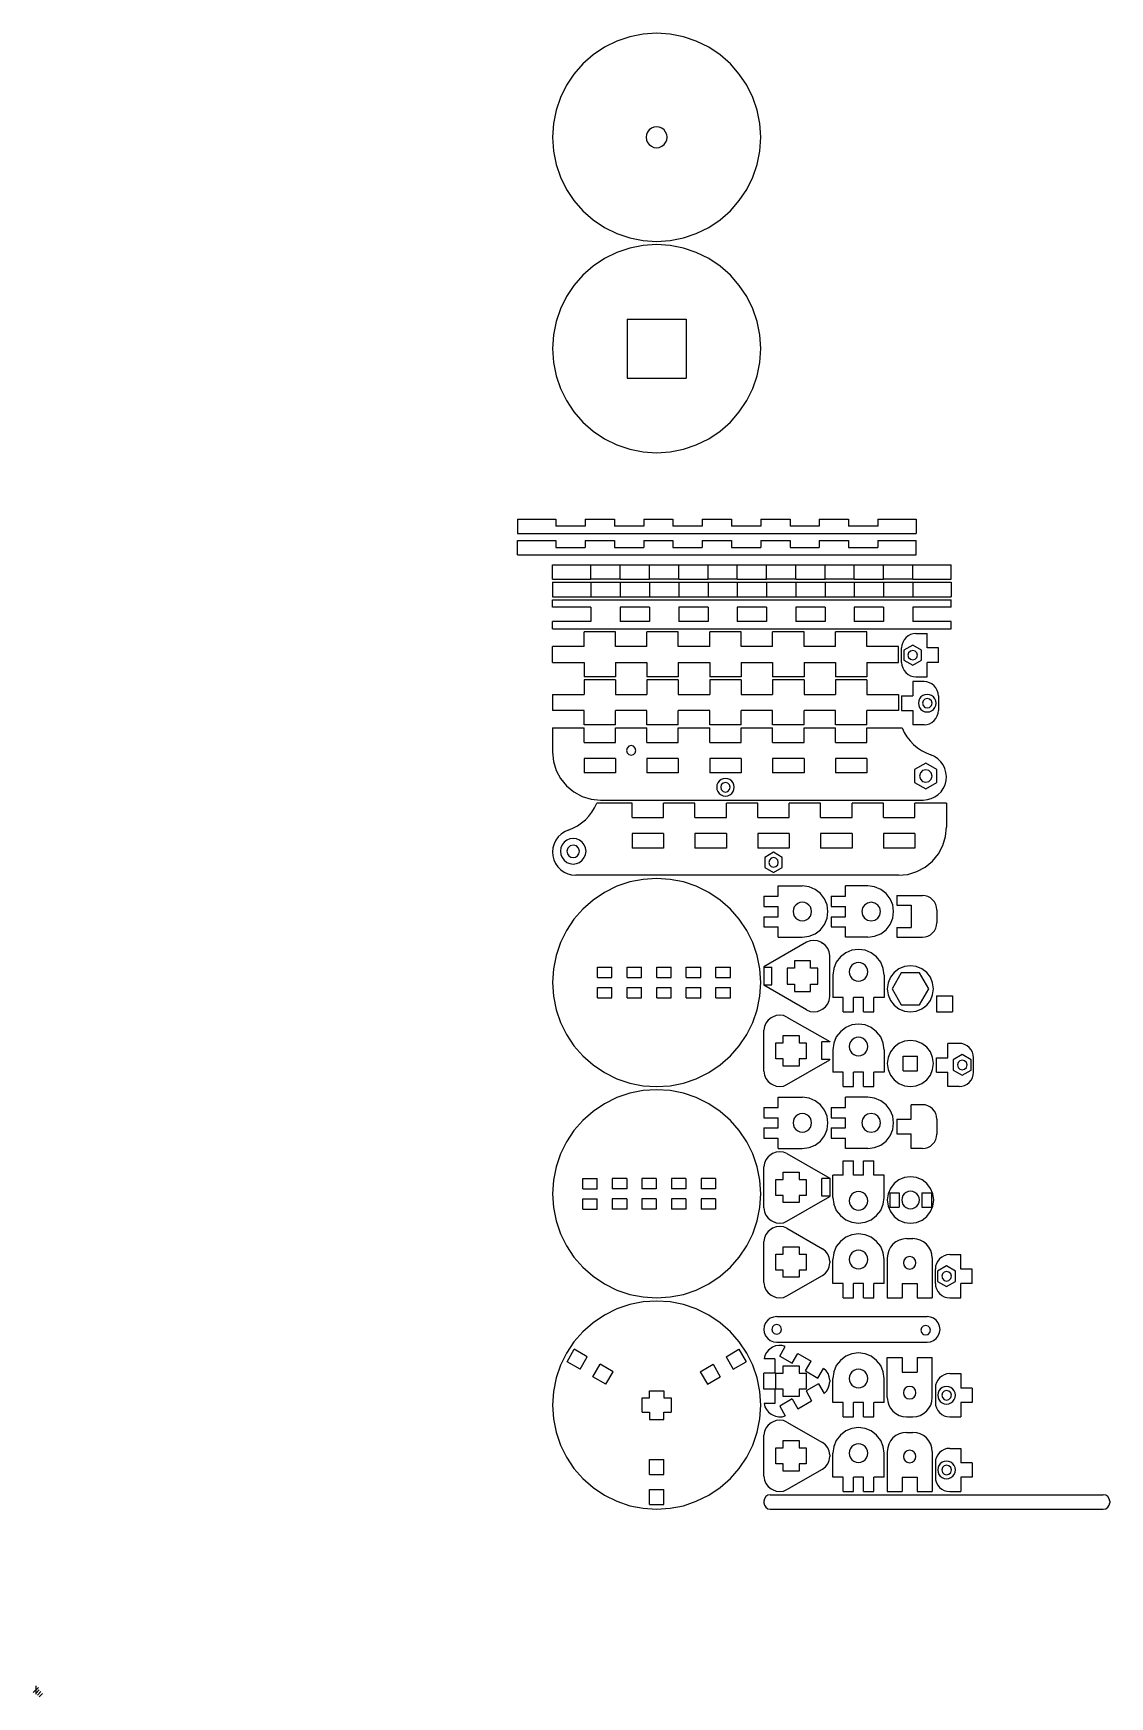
# Model space of a CAD drawing. Extents: x -1 to 335, y 295 to 814.
import ezdxf

# ---------------------------------------------------------------- set-up
doc = ezdxf.new("R2010")
doc.units = 0

msp = doc.modelspace()

# ---------------------------------------------------------------- linework, layer by layer
at = {"layer": 'Layer 1'}
for p, q in [((0.793749, 297.794), (-0.793749, 296.206)), ((0, 298.323), (0, 295.677)), ((1.05833, 297), (0, 295.94167)), ((1.5875, 296.471), (0.52917, 295.41267)), ((2.11666, 295.942), (1.05833, 294.88367))]:
    msp.add_line(p, q, dxfattribs=at)
at = {"layer": 'VISIBLE'}
for p, q in [((181.503089, 812.018777), (177.632, 810.113826)), ((185.538244, 813.379456), (181.503089, 812.018777)), ((189.682778, 814.195864), (185.538244, 813.379456)), ((193.882, 814.468), (189.682778, 814.195864)), ((198.081222, 814.195864), (193.882, 814.468)), ((202.225756, 813.379456), (198.081222, 814.195864)), ((206.260911, 812.018777), (202.225756, 813.379456)), ((210.132, 810.113826), (206.260911, 812.018777)), ((174.046719, 807.71384), (170.850759, 804.899633)), ((177.632, 810.113826), (174.046719, 807.71384)), ((213.717281, 807.71384), (210.132, 810.113826)), ((216.913241, 804.899633), (213.717281, 807.71384)), ((168.071462, 801.718565), (165.736174, 798.218)), ((170.850759, 804.899633), (168.071462, 801.718565)), ((219.692538, 801.718565), (216.913241, 804.899633)), ((222.027826, 798.218), (219.692538, 801.718565)), ((165.736174, 798.218), (163.87224, 794.445299)), ((223.89176, 794.445299), (222.027826, 798.218)), ((162.507003, 790.447824), (161.667808, 786.272937)), ((163.87224, 794.445299), (162.507003, 790.447824)), ((225.256997, 790.447824), (223.89176, 794.445299)), ((226.096192, 786.272937), (225.256997, 790.447824)), ((161.667808, 786.272937), (161.382, 781.968)), ((192.257, 784.782583), (191.578876, 784.261163)), ((193.047624, 785.109146), (192.257, 784.782583)), ((193.882, 785.218), (193.047624, 785.109146)), ((194.716376, 785.109146), (193.882, 785.218)), ((195.507, 784.782583), (194.716376, 785.109146)), ((196.185124, 784.261163), (195.507, 784.782583)), ((226.382, 781.968), (226.096192, 786.272937)), ((161.382, 781.968), (161.667808, 777.663063)), ((190.7445, 782.815982), (190.632, 781.968)), ((190.632, 781.968), (190.7445, 781.120018)), ((191.067417, 783.593), (190.7445, 782.815982)), ((190.7445, 781.120018), (191.067417, 780.343)), ((191.578876, 784.261163), (191.067417, 783.593)), ((191.067417, 780.343), (191.578876, 779.674837)), ((191.578876, 779.674837), (192.257, 779.153417)), ((195.507, 779.153417), (196.185124, 779.674837)), ((196.696583, 783.593), (196.185124, 784.261163)), ((196.185124, 779.674837), (196.696583, 780.343)), ((197.0195, 782.815982), (196.696583, 783.593)), ((196.696583, 780.343), (197.0195, 781.120018)), ((197.132, 781.968), (197.0195, 782.815982)), ((197.0195, 781.120018), (197.132, 781.968)), ((197.132, 781.968), (197.132, 781.968)), ((226.096192, 777.663063), (226.382, 781.968)), ((226.382, 781.968), (226.382, 781.968)), ((161.667808, 777.663063), (162.507003, 773.488176)), ((192.257, 779.153417), (193.047624, 778.826854)), ((193.047624, 778.826854), (193.882, 778.718)), ((193.882, 778.718), (194.716376, 778.826854)), ((194.716376, 778.826854), (195.507, 779.153417)), ((225.256997, 773.488176), (226.096192, 777.663063)), ((162.507003, 773.488176), (163.87224, 769.490701)), ((163.87224, 769.490701), (165.736174, 765.718)), ((222.027826, 765.718), (223.89176, 769.490701)), ((223.89176, 769.490701), (225.256997, 773.488176)), ((165.736174, 765.718), (168.071462, 762.217435)), ((219.692538, 762.217435), (222.027826, 765.718)), ((168.071462, 762.217435), (170.850759, 759.036367)), ((170.850759, 759.036367), (174.046719, 756.22216)), ((213.717281, 756.22216), (216.913241, 759.036367)), ((216.913241, 759.036367), (219.692538, 762.217435)), ((174.046719, 756.22216), (177.632, 753.822174)), ((177.632, 753.822174), (181.503089, 751.917223)), ((206.260911, 751.917223), (210.132, 753.822174)), ((210.132, 753.822174), (213.717281, 756.22216)), ((181.503089, 751.917223), (185.538244, 750.556544)), ((185.538244, 750.556544), (189.682778, 749.740136)), ((189.682778, 749.740136), (193.882, 749.468)), ((193.882, 748.468), (189.682778, 748.195864)), ((193.882, 749.468), (198.081222, 749.740136)), ((198.081222, 748.195864), (193.882, 748.468)), ((198.081222, 749.740136), (202.225756, 750.556544)), ((202.225756, 750.556544), (206.260911, 751.917223)), ((177.632, 744.113826), (174.046719, 741.71384)), ((181.503089, 746.018777), (177.632, 744.113826)), ((185.538244, 747.379456), (181.503089, 746.018777)), ((189.682778, 748.195864), (185.538244, 747.379456)), ((202.225756, 747.379456), (198.081222, 748.195864)), ((206.260911, 746.018777), (202.225756, 747.379456)), ((210.132, 744.113826), (206.260911, 746.018777)), ((213.717281, 741.71384), (210.132, 744.113826)), ((170.850759, 738.899633), (168.071462, 735.718565)), ((174.046719, 741.71384), (170.850759, 738.899633)), ((216.913241, 738.899633), (213.717281, 741.71384)), ((219.692538, 735.718565), (216.913241, 738.899633)), ((168.071462, 735.718565), (165.736174, 732.218)), ((222.027826, 732.218), (219.692538, 735.718565)), ((163.87224, 728.445299), (162.507003, 724.447824)), ((165.736174, 732.218), (163.87224, 728.445299)), ((223.89176, 728.445299), (222.027826, 732.218)), ((225.256997, 724.447824), (223.89176, 728.445299)), ((162.507003, 724.447824), (161.667808, 720.272937)), ((184.632, 725.217), (184.632, 706.717)), ((184.632, 725.217), (203.132, 725.217)), ((203.132, 725.217), (203.132, 706.717)), ((226.096192, 720.272937), (225.256997, 724.447824)), ((161.667808, 720.272937), (161.382, 715.968)), ((226.382, 715.968), (226.096192, 720.272937)), ((161.382, 715.968), (161.667808, 711.663063)), ((226.096192, 711.663063), (226.382, 715.968)), ((226.382, 715.968), (226.382, 715.968)), ((161.667808, 711.663063), (162.507003, 707.488176)), ((162.507003, 707.488176), (163.87224, 703.490701)), ((184.632, 706.717), (203.132, 706.717)), ((223.89176, 703.490701), (225.256997, 707.488176)), ((225.256997, 707.488176), (226.096192, 711.663063)), ((163.87224, 703.490701), (165.736174, 699.718)), ((222.027826, 699.718), (223.89176, 703.490701)), ((165.736174, 699.718), (168.071462, 696.217435)), ((219.692538, 696.217435), (222.027826, 699.718)), ((168.071462, 696.217435), (170.850759, 693.036367)), ((170.850759, 693.036367), (174.046719, 690.22216)), ((213.717281, 690.22216), (216.913241, 693.036367)), ((216.913241, 693.036367), (219.692538, 696.217435)), ((174.046719, 690.22216), (177.632, 687.822174)), ((177.632, 687.822174), (181.503089, 685.917223)), ((181.503089, 685.917223), (185.538244, 684.556544)), ((202.225756, 684.556544), (206.260911, 685.917223)), ((206.260911, 685.917223), (210.132, 687.822174)), ((210.132, 687.822174), (213.717281, 690.22216)), ((185.538244, 684.556544), (189.682778, 683.740136)), ((189.682778, 683.740136), (193.882, 683.468)), ((193.882, 683.468), (198.081222, 683.740136)), ((198.081222, 683.740136), (202.225756, 684.556544)), ((150.446, 662.733), (150.446, 658.235)), ((150.446, 662.733), (162.445, 662.733)), ((162.445, 662.733), (162.445, 660.484)), ((171.582, 660.484), (162.445, 660.484)), ((171.582, 662.733), (171.582, 660.484)), ((171.582, 662.733), (180.718, 662.733)), ((180.718, 662.733), (180.718, 660.484)), ((189.855, 660.484), (180.718, 660.484)), ((189.855, 662.733), (189.855, 660.484)), ((189.855, 662.733), (198.991, 662.733)), ((198.991, 662.733), (198.991, 660.484)), ((208.127, 660.484), (198.991, 660.484)), ((208.127, 662.733), (208.127, 660.484)), ((208.127, 662.733), (217.264, 662.733)), ((217.264, 662.733), (217.264, 660.484)), ((226.4, 660.484), (217.264, 660.484)), ((226.4, 662.733), (226.4, 660.484)), ((226.4, 662.733), (235.536, 662.733)), ((235.536, 662.733), (235.536, 660.484)), ((244.673, 660.484), (235.536, 660.484)), ((244.673, 662.733), (244.673, 660.484)), ((244.673, 662.733), (253.809, 662.733)), ((253.809, 662.733), (253.809, 660.484)), ((262.945, 660.484), (253.809, 660.484)), ((262.945, 662.733), (262.945, 660.484)), ((262.945, 662.733), (274.947, 662.733)), ((274.947, 662.733), (274.947, 658.235)), ((150.446, 658.235), (274.947, 658.235)), ((150.446, 651.568), (150.446, 656.068)), ((150.446, 656.068), (162.445, 656.068)), ((162.445, 656.068), (162.445, 653.819)), ((171.582, 656.068), (171.582, 653.819)), ((171.582, 656.068), (180.718, 656.068)), ((180.718, 656.068), (180.718, 653.819)), ((189.855, 656.068), (189.855, 653.819)), ((189.855, 656.068), (198.991, 656.068)), ((198.991, 656.068), (198.991, 653.819)), ((208.127, 656.068), (208.127, 653.819)), ((208.127, 656.068), (217.264, 656.068)), ((217.264, 656.068), (217.264, 653.819)), ((226.4, 656.068), (226.4, 653.819)), ((226.4, 656.068), (235.536, 656.068)), ((235.536, 656.068), (235.536, 653.819)), ((244.673, 656.068), (244.673, 653.819)), ((244.673, 656.068), (253.809, 656.068)), ((253.809, 656.068), (253.809, 653.819)), ((262.945, 656.068), (262.945, 653.819)), ((262.945, 656.068), (274.947, 656.068)), ((274.947, 651.568), (274.947, 656.068)), ((150.446, 651.568), (274.947, 651.568)), ((162.445, 653.819), (171.582, 653.819)), ((180.718, 653.819), (189.855, 653.819)), ((198.991, 653.819), (208.127, 653.819)), ((217.264, 653.819), (226.4, 653.819)), ((235.536, 653.819), (244.673, 653.819)), ((253.809, 653.819), (262.945, 653.819)), ((161.382, 648.467), (173.382, 648.467)), ((161.382, 643.969), (161.382, 648.467)), ((173.382, 643.969), (173.382, 648.467)), ((173.382, 648.467), (182.518, 648.467)), ((182.518, 643.969), (182.518, 648.467)), ((182.518, 648.467), (191.655, 648.467)), ((191.655, 643.969), (191.655, 648.467)), ((191.655, 648.467), (200.791, 648.467)), ((200.791, 643.969), (200.791, 648.467)), ((200.791, 648.467), (209.927, 648.467)), ((209.927, 643.969), (209.927, 648.467)), ((209.927, 648.467), (219.064, 648.467)), ((219.064, 648.467), (228.2, 648.467)), ((219.064, 643.969), (219.064, 648.467)), ((228.2, 643.969), (228.2, 648.467)), ((228.2, 648.467), (237.337, 648.467)), ((237.337, 648.467), (246.473, 648.467)), ((237.337, 643.969), (237.337, 648.467)), ((246.473, 643.969), (246.473, 648.467)), ((246.473, 648.467), (255.609, 648.467)), ((255.609, 648.467), (264.744, 648.467)), ((255.609, 643.969), (255.609, 648.467)), ((264.744, 643.969), (264.744, 648.467)), ((264.744, 648.467), (273.883, 648.467)), ((273.883, 643.969), (273.883, 648.467)), ((273.883, 648.467), (285.882, 648.467)), ((285.882, 643.969), (285.882, 648.467)), ((161.382, 643.969), (173.382, 643.969)), ((161.382, 642.969), (161.382, 638.468)), ((161.382, 642.969), (173.382, 642.969)), ((182.518, 643.969), (173.382, 643.969)), ((173.382, 642.969), (173.382, 638.468)), ((173.382, 642.969), (182.518, 642.969)), ((182.518, 643.969), (191.655, 643.969)), ((182.518, 642.969), (191.655, 642.969)), ((182.518, 642.969), (182.518, 638.468)), ((200.791, 643.969), (191.655, 643.969)), ((191.655, 642.969), (191.655, 638.468)), ((191.655, 642.969), (200.791, 642.969)), ((200.791, 643.969), (209.927, 643.969)), ((200.791, 642.969), (200.791, 638.468)), ((200.791, 642.969), (209.927, 642.969)), ((219.064, 643.969), (209.927, 643.969)), ((209.927, 642.969), (209.927, 638.468)), ((209.927, 642.969), (219.064, 642.969)), ((219.064, 643.969), (228.2, 643.969)), ((219.064, 642.969), (219.064, 638.468)), ((219.064, 642.969), (228.2, 642.969)), ((237.337, 643.969), (228.2, 643.969)), ((228.2, 642.969), (228.2, 638.468)), ((228.2, 642.969), (237.337, 642.969)), ((237.337, 643.969), (246.473, 643.969)), ((237.337, 642.969), (237.337, 638.468)), ((237.337, 642.969), (246.473, 642.969)), ((255.609, 643.969), (246.473, 643.969)), ((246.473, 642.969), (246.473, 638.468)), ((246.473, 642.969), (255.609, 642.969)), ((255.609, 643.969), (264.744, 643.969)), ((255.609, 642.969), (264.744, 642.969)), ((255.609, 642.969), (255.609, 638.468)), ((273.883, 643.969), (264.744, 643.969)), ((264.744, 642.969), (264.744, 638.468)), ((264.744, 642.969), (273.883, 642.969)), ((273.883, 643.969), (285.882, 643.969)), ((273.883, 642.969), (273.883, 638.468)), ((273.883, 642.969), (285.882, 642.969)), ((285.882, 642.969), (285.882, 638.468)), ((161.382, 638.468), (173.382, 638.468)), ((161.382, 637.468), (285.882, 637.468)), ((161.382, 635.219), (161.382, 637.468)), ((173.382, 635.219), (161.382, 635.219)), ((173.382, 638.468), (182.518, 638.468)), ((173.382, 635.219), (173.382, 630.719)), ((182.518, 638.468), (191.655, 638.468)), ((182.518, 635.219), (182.518, 630.719)), ((191.655, 635.219), (182.518, 635.219)), ((191.655, 638.468), (200.791, 638.468)), ((191.655, 635.219), (191.655, 630.719)), ((200.791, 638.468), (209.927, 638.468)), ((200.791, 635.219), (200.791, 630.719)), ((209.927, 635.219), (200.791, 635.219)), ((209.927, 638.468), (219.064, 638.468)), ((209.927, 635.219), (209.927, 630.719)), ((219.064, 638.468), (228.2, 638.468)), ((219.064, 635.219), (219.064, 630.719)), ((228.2, 635.219), (219.064, 635.219)), ((228.2, 638.468), (237.337, 638.468)), ((228.2, 635.219), (228.2, 630.719)), ((237.337, 638.468), (246.473, 638.468)), ((237.337, 635.219), (237.337, 630.719)), ((246.473, 635.219), (237.337, 635.219)), ((246.473, 638.468), (255.609, 638.468)), ((246.473, 635.219), (246.473, 630.719)), ((255.609, 638.468), (264.744, 638.468)), ((264.744, 635.219), (255.609, 635.219)), ((255.609, 635.219), (255.609, 630.719)), ((264.744, 638.468), (273.883, 638.468)), ((264.744, 635.219), (264.744, 630.719)), ((273.883, 638.468), (285.882, 638.468)), ((285.882, 635.219), (273.883, 635.219)), ((273.883, 635.219), (273.883, 630.719)), ((285.882, 635.219), (285.882, 637.468)), ((161.382, 628.467), (161.382, 630.719)), ((173.382, 630.719), (161.382, 630.719)), ((191.655, 630.719), (182.518, 630.719)), ((209.927, 630.719), (200.791, 630.719)), ((228.2, 630.719), (219.064, 630.719)), ((246.473, 630.719), (237.337, 630.719)), ((264.744, 630.719), (255.609, 630.719)), ((285.882, 630.719), (273.883, 630.719)), ((285.882, 628.467), (285.882, 630.719)), ((161.382, 628.467), (285.882, 628.467)), ((171.2, 622.969), (171.2, 627.467)), ((181.018, 627.467), (171.2, 627.467)), ((181.018, 622.969), (181.018, 627.467)), ((190.837, 622.969), (190.837, 627.467)), ((200.655, 627.467), (190.837, 627.467)), ((200.655, 622.969), (200.655, 627.467)), ((210.473, 622.969), (210.473, 627.467)), ((220.291, 627.467), (210.473, 627.467)), ((220.291, 622.969), (220.291, 627.467)), ((239.927, 627.467), (230.109, 627.467)), ((230.109, 622.969), (230.109, 627.467)), ((239.927, 622.969), (239.927, 627.467)), ((249.745, 622.969), (249.745, 627.467)), ((259.564, 627.467), (249.745, 627.467)), ((259.564, 622.969), (259.564, 627.467)), ((270.724539, 624.190077), (270.469264, 623.350007)), ((271.13805, 624.964605), (270.724539, 624.190077)), ((271.700017, 625.649983), (271.13805, 624.964605)), ((272.385395, 626.21195), (271.700017, 625.649983)), ((273.159923, 626.625461), (272.385395, 626.21195)), ((273.999993, 626.880736), (273.159923, 626.625461)), ((274.882, 626.968), (273.999993, 626.880736)), ((274.881, 626.967), (278.381, 626.967)), ((278.381, 622.469), (278.381, 626.967)), ((161.382, 617.968), (161.382, 622.969)), ((171.2, 622.969), (161.382, 622.969)), ((190.837, 622.969), (181.018, 622.969)), ((210.473, 622.969), (200.655, 622.969)), ((230.109, 622.969), (220.291, 622.969)), ((249.745, 622.969), (239.927, 622.969)), ((269.383, 622.969), (259.564, 622.969)), ((269.383, 617.968), (269.383, 622.969)), ((270.469264, 623.350007), (270.382, 622.468)), ((270.383, 617.968), (270.383, 622.469)), ((273.883, 623.392), (271.131, 621.805)), ((271.131, 621.805), (271.131, 618.63)), ((271.131, 618.63), (273.883, 617.042)), ((272.582962, 620.968), (272.382, 620.218)), ((272.382, 620.218), (272.582962, 619.468)), ((273.132, 621.517038), (272.582962, 620.968)), ((272.582962, 619.468), (273.132, 618.918962)), ((273.882, 621.718), (273.132, 621.517038)), ((273.132, 618.918962), (273.882, 618.718)), ((274.632, 621.517038), (273.882, 621.718)), ((273.882, 618.718), (274.632, 618.918962)), ((276.632, 621.805), (273.883, 623.392)), ((273.883, 617.042), (276.632, 618.63)), ((275.181038, 620.968), (274.632, 621.517038)), ((274.632, 618.918962), (275.181038, 619.468)), ((275.382, 620.218), (275.181038, 620.968)), ((275.181038, 619.468), (275.382, 620.218)), ((275.382, 620.218), (275.382, 620.218)), ((276.632, 618.63), (276.632, 621.805)), ((281.881, 622.469), (278.381, 622.469)), ((281.881, 617.968), (281.881, 622.469)), ((161.382, 617.968), (171.2, 617.968)), ((171.2, 617.968), (171.2, 613.468)), ((181.018, 613.468), (171.2, 613.468)), ((181.018, 617.968), (190.837, 617.968)), ((181.018, 617.968), (181.018, 613.468)), ((190.837, 617.968), (190.837, 613.468)), ((200.655, 613.468), (190.837, 613.468)), ((200.655, 617.968), (210.473, 617.968)), ((200.655, 617.968), (200.655, 613.468)), ((210.473, 617.968), (210.473, 613.468)), ((220.291, 613.468), (210.473, 613.468)), ((220.291, 617.968), (230.109, 617.968)), ((220.291, 617.968), (220.291, 613.468)), ((230.109, 617.968), (230.109, 613.468)), ((239.927, 613.468), (230.109, 613.468)), ((239.927, 617.968), (249.745, 617.968)), ((239.927, 617.968), (239.927, 613.468)), ((249.745, 617.968), (249.745, 613.468)), ((259.564, 613.468), (249.745, 613.468)), ((259.564, 617.968), (269.383, 617.968)), ((259.564, 617.968), (259.564, 613.468)), ((270.382, 617.968), (270.469264, 617.085993)), ((270.469264, 617.085993), (270.724539, 616.245923)), ((270.724539, 616.245923), (271.13805, 615.471395)), ((271.13805, 615.471395), (271.700017, 614.786017)), ((271.700017, 614.786017), (272.385395, 614.22405)), ((272.385395, 614.22405), (273.159923, 613.810539)), ((273.159923, 613.810539), (273.999993, 613.555264)), ((273.999993, 613.555264), (274.882, 613.468)), ((274.881, 613.468), (278.381, 613.468)), ((281.881, 617.968), (278.381, 617.968)), ((278.381, 613.468), (278.381, 617.968)), ((161.382, 607.967), (171.2, 607.967)), ((161.382, 607.967), (161.382, 602.969)), ((171.2, 612.468), (171.2, 607.967)), ((181.018, 612.468), (171.2, 612.468)), ((181.018, 612.468), (181.018, 607.967)), ((181.018, 607.967), (190.837, 607.967)), ((190.837, 612.468), (190.837, 607.967)), ((200.655, 612.468), (190.837, 612.468)), ((200.655, 612.468), (200.655, 607.967)), ((200.655, 607.967), (210.473, 607.967)), ((210.473, 612.468), (210.473, 607.967)), ((220.291, 612.468), (210.473, 612.468)), ((220.291, 612.468), (220.291, 607.967)), ((220.291, 607.967), (230.109, 607.967)), ((230.109, 612.468), (230.109, 607.967)), ((239.927, 612.468), (230.109, 612.468)), ((239.927, 612.468), (239.927, 607.967)), ((239.927, 607.967), (249.745, 607.967)), ((259.564, 612.468), (249.745, 612.468)), ((249.745, 612.468), (249.745, 607.967)), ((259.564, 612.468), (259.564, 607.967)), ((259.564, 607.967), (269.383, 607.967)), ((269.383, 607.967), (269.383, 602.969)), ((273.883, 611.968), (273.883, 607.467)), ((277.381, 611.968), (273.883, 611.968)), ((278.264007, 611.880736), (277.382, 611.968)), ((278.382, 607.968), (277.67599, 607.875892)), ((279.104077, 611.625461), (278.264007, 611.880736)), ((279.08801, 607.875892), (278.382, 607.968)), ((279.878605, 611.21195), (279.104077, 611.625461)), ((280.563983, 610.649983), (279.878605, 611.21195)), ((281.12595, 609.964605), (280.563983, 610.649983)), ((281.539461, 609.190077), (281.12595, 609.964605)), ((281.794736, 608.350007), (281.539461, 609.190077)), ((281.882, 607.468), (281.794736, 608.350007)), ((171.2, 602.969), (161.382, 602.969)), ((171.2, 598.469), (171.2, 602.969)), ((190.837, 602.969), (181.018, 602.969)), ((181.018, 598.469), (181.018, 602.969)), ((190.837, 598.469), (190.837, 602.969)), ((210.473, 602.969), (200.655, 602.969)), ((200.655, 598.469), (200.655, 602.969)), ((210.473, 598.469), (210.473, 602.969)), ((230.109, 602.969), (220.291, 602.969)), ((220.291, 598.469), (220.291, 602.969)), ((230.109, 598.469), (230.109, 602.969)), ((239.927, 598.469), (239.927, 602.969)), ((249.745, 602.969), (239.927, 602.969)), ((249.745, 598.469), (249.745, 602.969)), ((259.564, 598.469), (259.564, 602.969)), ((269.383, 602.969), (259.564, 602.969)), ((270.383, 607.467), (273.883, 607.467)), ((270.383, 607.467), (270.383, 602.969)), ((270.383, 602.969), (273.883, 602.969)), ((273.883, 602.969), (273.883, 598.469)), ((275.727193, 605.935524), (275.632, 605.218)), ((275.632, 605.218), (275.727193, 604.500476)), ((276.00043, 606.593), (275.727193, 605.935524)), ((275.727193, 604.500476), (276.00043, 603.843)), ((276.433203, 607.158369), (276.00043, 606.593)), ((276.00043, 603.843), (276.433203, 603.277631)), ((277.007, 607.59957), (276.433203, 607.158369)), ((276.433203, 603.277631), (277.007, 602.83643)), ((277.082962, 605.968), (276.882, 605.218)), ((276.882, 605.218), (277.082962, 604.468)), ((277.67599, 607.875892), (277.007, 607.59957)), ((277.007, 602.83643), (277.67599, 602.560108)), ((277.632, 606.517038), (277.082962, 605.968)), ((277.082962, 604.468), (277.632, 603.918962)), ((278.382, 606.718), (277.632, 606.517038)), ((277.632, 603.918962), (278.382, 603.718)), ((279.132, 606.517038), (278.382, 606.718)), ((278.382, 603.718), (279.132, 603.918962)), ((279.757, 607.59957), (279.08801, 607.875892)), ((279.08801, 602.560108), (279.757, 602.83643)), ((279.681038, 605.968), (279.132, 606.517038)), ((279.132, 603.918962), (279.681038, 604.468)), ((279.882, 605.218), (279.681038, 605.968)), ((279.681038, 604.468), (279.882, 605.218)), ((280.330797, 607.158369), (279.757, 607.59957)), ((279.757, 602.83643), (280.330797, 603.277631)), ((279.882, 605.218), (279.882, 605.218)), ((280.76357, 606.593), (280.330797, 607.158369)), ((280.330797, 603.277631), (280.76357, 603.843)), ((281.036807, 605.935524), (280.76357, 606.593)), ((280.76357, 603.843), (281.036807, 604.500476)), ((281.132, 605.218), (281.036807, 605.935524)), ((281.036807, 604.500476), (281.132, 605.218)), ((281.132, 605.218), (281.132, 605.218)), ((281.794736, 602.085993), (281.882, 602.968)), ((281.881, 607.467), (281.881, 602.969)), ((181.018, 598.469), (171.2, 598.469)), ((200.655, 598.469), (190.837, 598.469)), ((220.291, 598.469), (210.473, 598.469)), ((239.927, 598.469), (230.109, 598.469)), ((259.564, 598.469), (249.745, 598.469)), ((277.381, 598.469), (273.883, 598.469)), ((277.382, 598.468), (278.264007, 598.555264)), ((277.67599, 602.560108), (278.382, 602.468)), ((278.264007, 598.555264), (279.104077, 598.810539)), ((278.382, 602.468), (279.08801, 602.560108)), ((279.104077, 598.810539), (279.878605, 599.22405)), ((279.878605, 599.22405), (280.563983, 599.786017)), ((280.563983, 599.786017), (281.12595, 600.471395)), ((281.12595, 600.471395), (281.539461, 601.245923)), ((281.539461, 601.245923), (281.794736, 602.085993)), ((161.382, 597.468), (171.2, 597.468)), ((161.382, 597.468), (161.382, 589.967)), ((171.2, 592.968), (171.2, 597.468)), ((171.2, 592.968), (181.018, 592.968)), ((181.018, 597.468), (190.837, 597.468)), ((181.018, 592.968), (181.018, 597.468)), ((190.837, 592.968), (190.837, 597.468)), ((190.837, 592.968), (200.655, 592.968)), ((200.655, 592.968), (200.655, 597.468)), ((200.655, 597.468), (210.473, 597.468)), ((210.473, 592.968), (210.473, 597.468)), ((210.473, 592.968), (220.291, 592.968)), ((220.291, 592.968), (220.291, 597.468)), ((220.291, 597.468), (230.109, 597.468)), ((230.109, 592.968), (230.109, 597.468)), ((230.109, 592.968), (239.927, 592.968)), ((239.927, 597.468), (249.745, 597.468)), ((239.927, 592.968), (239.927, 597.468)), ((249.745, 592.968), (249.745, 597.468)), ((249.745, 592.968), (259.564, 592.968)), ((259.564, 592.968), (259.564, 597.468)), ((259.564, 597.468), (270.541, 597.468)), ((270.543, 597.468), (271.235428, 596.03119)), ((271.235428, 596.03119), (272.068894, 594.687034)), ((272.068894, 594.687034), (273.033801, 593.444534)), ((273.033801, 593.444534), (274.120551, 592.312694)), ((161.382, 589.968), (161.672884, 587.02798)), ((181.018, 587.967), (171.2, 587.967)), ((171.2, 587.967), (171.2, 583.469)), ((181.018, 587.967), (181.018, 583.469)), ((184.627962, 591.218), (184.427, 590.468)), ((184.427, 590.468), (184.627962, 589.718)), ((185.177, 591.767038), (184.627962, 591.218)), ((184.627962, 589.718), (185.177, 589.168962)), ((185.927, 591.968), (185.177, 591.767038)), ((185.177, 589.168962), (185.927, 588.968)), ((186.677, 591.767038), (185.927, 591.968)), ((185.927, 588.968), (186.677, 589.168962)), ((187.226038, 591.218), (186.677, 591.767038)), ((186.677, 589.168962), (187.226038, 589.718)), ((187.427, 590.468), (187.226038, 591.218)), ((187.226038, 589.718), (187.427, 590.468)), ((187.427, 590.468), (187.427, 590.468)), ((200.655, 587.967), (190.837, 587.967)), ((190.837, 587.967), (190.837, 583.469)), ((200.655, 587.967), (200.655, 583.469)), ((220.291, 587.967), (210.473, 587.967)), ((210.473, 587.967), (210.473, 583.469)), ((220.291, 587.967), (220.291, 583.469)), ((239.927, 587.967), (230.109, 587.967)), ((230.109, 587.967), (230.109, 583.469)), ((239.927, 587.967), (239.927, 583.469)), ((259.564, 587.967), (249.745, 587.967)), ((249.745, 587.967), (249.745, 583.469)), ((259.564, 587.967), (259.564, 583.469)), ((274.120551, 592.312694), (275.319544, 591.300517)), ((275.319544, 591.300517), (276.621182, 590.417007)), ((276.621182, 590.417007), (278.015867, 589.671167)), ((278.015867, 589.671167), (279.494, 589.072)), ((280.684944, 588.537861), (279.494, 589.072)), ((281.736708, 587.818124), (280.684944, 588.537861)), ((282.634231, 586.938116), (281.736708, 587.818124)), ((161.672884, 587.02798), (162.523807, 584.227749)), ((162.523807, 584.227749), (163.902176, 581.645992)), ((181.018, 583.469), (171.2, 583.469)), ((200.655, 583.469), (190.837, 583.469)), ((220.291, 583.469), (210.473, 583.469)), ((239.927, 583.469), (230.109, 583.469)), ((259.564, 583.469), (249.745, 583.469)), ((277.931, 586.509), (274.431, 584.488)), ((274.431, 584.488), (274.431, 580.448)), ((276.24325, 583.443), (275.982, 582.468)), ((275.982, 582.468), (276.24325, 581.493)), ((276.957, 584.15675), (276.24325, 583.443)), ((277.932, 584.418), (276.957, 584.15675)), ((281.432, 584.488), (277.931, 586.509)), ((278.907, 584.15675), (277.932, 584.418)), ((279.62075, 583.443), (278.907, 584.15675)), ((279.882, 582.468), (279.62075, 583.443)), ((279.62075, 581.493), (279.882, 582.468)), ((279.882, 582.468), (279.882, 582.468)), ((281.432, 580.448), (281.432, 584.488)), ((283.362455, 585.923167), (282.634231, 586.938116)), ((283.906321, 584.798603), (283.362455, 585.923167)), ((284.250768, 583.589754), (283.906321, 584.798603)), ((284.380739, 582.321946), (284.250768, 583.589754)), ((284.281173, 581.020509), (284.380739, 582.321946)), ((163.902176, 581.645992), (165.775398, 579.361398)), ((165.775398, 579.361398), (168.059992, 577.488176)), ((168.059992, 577.488176), (170.641749, 576.109807)), ((212.727193, 579.685524), (212.632, 578.968)), ((212.632, 578.968), (212.727193, 578.250476)), ((213.00043, 580.343), (212.727193, 579.685524)), ((212.727193, 578.250476), (213.00043, 577.593)), ((213.433203, 580.908369), (213.00043, 580.343)), ((213.00043, 577.593), (213.433203, 577.027631)), ((214.007, 581.34957), (213.433203, 580.908369)), ((213.433203, 577.027631), (214.007, 576.58643)), ((214.082962, 579.718), (213.882, 578.968)), ((213.882, 578.968), (214.082962, 578.218)), ((214.67599, 581.625892), (214.007, 581.34957)), ((214.632, 580.267038), (214.082962, 579.718)), ((214.082962, 578.218), (214.632, 577.668962)), ((215.382, 580.468), (214.632, 580.267038)), ((214.632, 577.668962), (215.382, 577.468)), ((215.382, 581.718), (214.67599, 581.625892)), ((216.08801, 581.625892), (215.382, 581.718)), ((216.132, 580.267038), (215.382, 580.468)), ((215.382, 577.468), (216.132, 577.668962)), ((216.757, 581.34957), (216.08801, 581.625892)), ((216.681038, 579.718), (216.132, 580.267038)), ((216.132, 577.668962), (216.681038, 578.218)), ((216.882, 578.968), (216.681038, 579.718)), ((216.681038, 578.218), (216.882, 578.968)), ((217.330797, 580.908369), (216.757, 581.34957)), ((216.757, 576.58643), (217.330797, 577.027631)), ((216.882, 578.968), (216.882, 578.968)), ((217.76357, 580.343), (217.330797, 580.908369)), ((217.330797, 577.027631), (217.76357, 577.593)), ((218.036807, 579.685524), (217.76357, 580.343)), ((217.76357, 577.593), (218.036807, 578.250476)), ((218.132, 578.968), (218.036807, 579.685524)), ((218.036807, 578.250476), (218.132, 578.968)), ((218.132, 578.968), (218.132, 578.968)), ((274.431, 580.448), (277.931, 578.426)), ((276.24325, 581.493), (276.957, 580.77925)), ((276.957, 580.77925), (277.932, 580.518)), ((277.931, 578.426), (281.432, 580.448)), ((277.932, 580.518), (278.907, 580.77925)), ((278.907, 580.77925), (279.62075, 581.493)), ((281.815283, 576.684672), (282.69586, 577.570684)), ((282.69586, 577.570684), (283.41536, 578.601354)), ((283.41536, 578.601354), (283.951294, 579.757642)), ((283.951294, 579.757642), (284.281173, 581.020509)), ((170.641749, 576.109807), (173.44198, 575.258884)), ((173.44198, 575.258884), (176.382, 574.968)), ((173.695106, 571.187034), (174.528572, 572.53119)), ((174.528572, 572.53119), (175.221, 573.968)), ((186.2, 573.968), (175.221, 573.968)), ((176.382, 574.968), (277.132, 574.968)), ((186.2, 569.468), (186.2, 573.968)), ((196.018, 569.468), (196.018, 573.968)), ((205.837, 573.968), (196.018, 573.968)), ((205.837, 569.468), (205.837, 573.968)), ((214.007, 576.58643), (214.67599, 576.310108)), ((214.67599, 576.310108), (215.382, 576.218)), ((215.382, 576.218), (216.08801, 576.310108)), ((215.655, 569.468), (215.655, 573.968)), ((225.473, 573.968), (215.655, 573.968)), ((216.08801, 576.310108), (216.757, 576.58643)), ((225.473, 569.468), (225.473, 573.968)), ((235.291, 569.468), (235.291, 573.968)), ((245.109, 573.968), (235.291, 573.968)), ((245.109, 569.468), (245.109, 573.968)), ((254.927, 569.468), (254.927, 573.968)), ((264.744, 573.968), (254.927, 573.968)), ((264.744, 569.468), (264.744, 573.968)), ((274.563, 569.468), (274.563, 573.968)), ((284.382, 573.968), (274.563, 573.968)), ((277.132, 574.968), (278.431988, 575.084982)), ((278.431988, 575.084982), (279.660857, 575.422781)), ((279.660857, 575.422781), (280.796118, 575.962358)), ((280.796118, 575.962358), (281.815283, 576.684672)), ((284.382, 573.968), (284.382, 566.467)), ((167.748133, 566.171167), (169.142818, 566.917007)), ((169.142818, 566.917007), (170.444456, 567.800517)), ((170.444456, 567.800517), (171.643449, 568.812694)), ((171.643449, 568.812694), (172.730199, 569.944534)), ((172.730199, 569.944534), (173.695106, 571.187034)), ((186.2, 569.468), (196.018, 569.468)), ((205.837, 569.468), (215.655, 569.468)), ((225.473, 569.468), (235.291, 569.468)), ((245.109, 569.468), (254.927, 569.468)), ((264.744, 569.468), (274.563, 569.468)), ((284.091116, 563.52798), (284.382, 566.468)), ((161.857679, 561.298603), (161.513232, 560.089754)), ((162.401545, 562.423167), (161.857679, 561.298603)), ((163.129769, 563.438116), (162.401545, 562.423167)), ((164.027292, 564.318124), (163.129769, 563.438116)), ((165.079056, 565.037861), (164.027292, 564.318124)), ((164.997393, 561.790348), (164.367907, 560.967995)), ((165.832005, 562.432093), (164.997393, 561.790348)), ((166.27, 565.572), (165.079056, 565.037861)), ((166.805079, 562.834016), (165.832005, 562.432093)), ((166.27, 565.572), (167.748133, 566.171167)), ((167.832, 562.96799), (166.805079, 562.834016)), ((168.858921, 562.834016), (167.832, 562.96799)), ((169.831995, 562.432093), (168.858921, 562.834016)), ((170.666607, 561.790348), (169.831995, 562.432093)), ((171.296094, 560.967995), (170.666607, 561.790348)), ((186.2, 564.467), (186.2, 559.968)), ((196.018, 564.467), (186.2, 564.467)), ((196.018, 564.467), (196.018, 559.968)), ((205.837, 564.467), (205.837, 559.968)), ((215.655, 564.467), (205.837, 564.467)), ((215.655, 564.467), (215.655, 559.968)), ((225.473, 564.467), (225.473, 559.968)), ((235.291, 564.467), (225.473, 564.467)), ((235.291, 564.467), (235.291, 559.968)), ((245.109, 564.467), (245.109, 559.968)), ((254.927, 564.467), (245.109, 564.467)), ((254.927, 564.467), (254.927, 559.968)), ((264.744, 564.467), (264.744, 559.968)), ((274.563, 564.467), (264.744, 564.467)), ((274.563, 564.467), (274.563, 559.968)), ((283.240193, 560.727749), (284.091116, 563.52798)), ((161.513232, 560.089754), (161.383261, 558.821946)), ((161.383261, 558.821946), (161.482827, 557.520509)), ((161.482827, 557.520509), (161.812706, 556.257642)), ((161.812706, 556.257642), (162.34864, 555.101354)), ((163.970472, 560.011668), (163.83201, 558.968)), ((163.83201, 558.968), (163.970474, 557.924332)), ((164.367907, 560.967995), (163.970472, 560.011668)), ((163.970474, 557.924332), (164.367911, 556.968005)), ((164.367911, 556.968005), (164.997398, 556.145652)), ((164.997398, 556.145652), (165.83201, 555.503907)), ((166.14325, 559.943), (165.882, 558.968)), ((165.882, 558.968), (166.035241, 558.208972)), ((166.035241, 558.208972), (166.453142, 557.589142)), ((166.857, 560.65675), (166.14325, 559.943)), ((166.453142, 557.589142), (167.072972, 557.171241)), ((167.832, 560.918), (166.857, 560.65675)), ((167.072972, 557.171241), (167.832, 557.018)), ((168.807, 560.65675), (167.832, 560.918)), ((167.832, 557.018), (168.591028, 557.171241)), ((168.591028, 557.171241), (169.210858, 557.589142)), ((169.52075, 559.943), (168.807, 560.65675)), ((169.210858, 557.589142), (169.628759, 558.208972)), ((169.782, 558.968), (169.52075, 559.943)), ((169.628759, 558.208972), (169.782, 558.968)), ((169.782, 558.968), (169.782, 558.968)), ((169.832, 555.503907), (170.666612, 556.145652)), ((170.666612, 556.145652), (171.296098, 556.968005)), ((171.693533, 560.011668), (171.296094, 560.967995)), ((171.296098, 556.968005), (171.693533, 557.924332)), ((171.832, 558.968), (171.693533, 560.011668)), ((171.693533, 557.924332), (171.831995, 558.968)), ((171.831995, 558.968), (171.832, 558.968)), ((196.018, 559.968), (186.2, 559.968)), ((215.655, 559.968), (205.837, 559.968)), ((235.291, 559.968), (225.473, 559.968)), ((230.382, 558.643), (227.632, 557.056)), ((227.632, 557.056), (227.632, 553.88)), ((229.082962, 556.218), (228.882, 555.468)), ((229.632, 556.767038), (229.082962, 556.218)), ((230.382, 556.968), (229.632, 556.767038)), ((233.132, 557.056), (230.382, 558.643)), ((231.132, 556.767038), (230.382, 556.968)), ((231.681038, 556.218), (231.132, 556.767038)), ((231.882, 555.468), (231.681038, 556.218)), ((233.132, 553.88), (233.132, 557.056)), ((254.927, 559.968), (245.109, 559.968)), ((274.563, 559.968), (264.744, 559.968)), ((279.988602, 555.861398), (281.861824, 558.145992)), ((281.861824, 558.145992), (283.240193, 560.727749)), ((162.34864, 555.101354), (163.06814, 554.070684)), ((163.06814, 554.070684), (163.948717, 553.184672)), ((163.948717, 553.184672), (164.967882, 552.462358)), ((164.967882, 552.462358), (166.103143, 551.922781)), ((165.83201, 555.503907), (166.805084, 555.101984)), ((166.103143, 551.922781), (167.332012, 551.584982)), ((166.805084, 555.101984), (167.832005, 554.96801)), ((167.332012, 551.584982), (168.632, 551.468)), ((167.832005, 554.96801), (168.858926, 555.101984)), ((269.383, 551.468), (168.632, 551.468)), ((168.858926, 555.101984), (169.832, 555.503907)), ((227.632, 553.88), (230.382, 552.293)), ((228.882, 555.468), (229.082962, 554.718)), ((229.082962, 554.718), (229.632, 554.168962)), ((229.632, 554.168962), (230.382, 553.968)), ((230.382, 553.968), (231.132, 554.168962)), ((230.382, 552.293), (233.132, 553.88)), ((231.132, 554.168962), (231.681038, 554.718)), ((231.681038, 554.718), (231.882, 555.468)), ((231.882, 555.468), (231.882, 555.468)), ((269.382, 551.468), (272.32202, 551.758884)), ((272.32202, 551.758884), (275.122251, 552.609807)), ((275.122251, 552.609807), (277.704008, 553.988176)), ((277.704008, 553.988176), (279.988602, 555.861398)), ((177.632, 546.113826), (174.046719, 543.71384)), ((181.503089, 548.018777), (177.632, 546.113826)), ((185.538244, 549.379456), (181.503089, 548.018777)), ((189.682778, 550.195864), (185.538244, 549.379456)), ((193.882, 550.468), (189.682778, 550.195864)), ((198.081222, 550.195864), (193.882, 550.468)), ((202.225756, 549.379456), (198.081222, 550.195864)), ((206.260911, 548.018777), (202.225756, 549.379456)), ((210.132, 546.113826), (206.260911, 548.018777)), ((213.717281, 543.71384), (210.132, 546.113826)), ((231.882, 544.928), (231.882, 548.128)), ((231.882, 548.128), (239.382, 548.128)), ((241.469339, 547.851067), (239.382, 548.12799)), ((243.381995, 547.056195), (241.469339, 547.851067)), ((245.026703, 545.797222), (243.381995, 547.056195)), ((246.310195, 544.127995), (245.026703, 545.797222)), ((252.882, 544.928), (252.882, 548.128)), ((259.882, 548.128), (252.882, 548.128)), ((261.969339, 547.851067), (259.882, 548.12799)), ((263.881995, 547.056195), (261.969339, 547.851067)), ((265.526703, 545.797222), (263.881995, 547.056195)), ((266.810195, 544.127995), (265.526703, 545.797222)), ((170.850759, 540.899633), (168.071462, 537.718565)), ((174.046719, 543.71384), (170.850759, 540.899633)), ((216.913241, 540.899633), (213.717281, 543.71384)), ((219.692538, 537.718565), (216.913241, 540.899633)), ((227.382, 544.928), (227.382, 541.728)), ((227.382, 544.928), (231.882, 544.928)), ((227.382, 541.728), (231.882, 541.728)), ((231.882, 538.528), (231.882, 541.728)), ((236.582385, 540.884661), (236.482, 540.128)), ((236.870526, 541.578), (236.582385, 540.884661)), ((237.326905, 542.174207), (236.870526, 541.578)), ((237.932, 542.639474), (237.326905, 542.174207)), ((238.63748, 542.930868), (237.932, 542.639474)), ((239.382, 543.028), (238.63748, 542.930868)), ((240.12652, 542.930868), (239.382, 543.028)), ((240.832, 542.639474), (240.12652, 542.930868)), ((241.437095, 542.174207), (240.832, 542.639474)), ((241.893474, 541.578), (241.437095, 542.174207)), ((242.181615, 540.884661), (241.893474, 541.578)), ((242.282, 540.128), (242.181615, 540.884661)), ((247.114041, 542.181845), (246.310195, 544.127995)), ((247.38199, 540.128), (247.114041, 542.181845)), ((248.382, 544.928), (248.382, 541.728)), ((248.382, 544.928), (252.882, 544.928)), ((248.382, 541.728), (252.882, 541.728)), ((252.882, 538.528), (252.882, 541.728)), ((258.209896, 541.256811), (257.982, 540.128)), ((258.83139, 542.178609), (258.209896, 541.256811)), ((259.753189, 542.800103), (258.83139, 542.178609)), ((260.882, 543.028), (259.753189, 542.800103)), ((262.010811, 542.800103), (260.882, 543.028)), ((262.93261, 542.178609), (262.010811, 542.800103)), ((263.554104, 541.256811), (262.93261, 542.178609)), ((263.782, 540.128), (263.554104, 541.256811)), ((267.614041, 542.181845), (266.810195, 544.127995)), ((267.88199, 540.128), (267.614041, 542.181845)), ((268.882, 545.128), (276.881, 545.128)), ((268.882, 545.128), (268.882, 542.128)), ((268.882, 542.128), (273.383, 542.128)), ((273.383, 542.128), (273.383, 535.128)), ((277.764007, 545.040736), (276.882, 545.128)), ((278.604077, 544.785461), (277.764007, 545.040736)), ((279.378605, 544.37195), (278.604077, 544.785461)), ((280.063983, 543.809983), (279.378605, 544.37195)), ((280.62595, 543.124605), (280.063983, 543.809983)), ((281.039461, 542.350077), (280.62595, 543.124605)), ((281.294736, 541.510007), (281.039461, 542.350077)), ((281.382, 540.628), (281.294736, 541.510007)), ((281.381, 540.628), (281.381, 536.628)), ((168.071462, 537.718565), (165.736174, 534.218)), ((222.027826, 534.218), (219.692538, 537.718565)), ((227.382, 538.528), (231.882, 538.528)), ((227.382, 538.528), (227.382, 535.328)), ((227.382, 535.328), (231.882, 535.328)), ((231.882, 532.128), (231.882, 535.328)), ((236.482, 540.128), (236.582385, 539.371339)), ((236.582385, 539.371339), (236.870526, 538.678)), ((236.870526, 538.678), (237.326905, 538.081793)), ((237.326905, 538.081793), (237.932, 537.616526)), ((237.932, 537.616526), (238.63748, 537.325132)), ((238.63748, 537.325132), (239.382, 537.228)), ((239.382, 537.228), (240.12652, 537.325132)), ((240.12652, 537.325132), (240.832, 537.616526)), ((240.832, 537.616526), (241.437095, 538.081793)), ((241.437095, 538.081793), (241.893474, 538.678)), ((241.893474, 538.678), (242.181615, 539.371339)), ((242.181615, 539.371339), (242.282, 540.128)), ((242.282, 540.128), (242.282, 540.128)), ((245.026703, 534.458778), (246.310195, 536.128005)), ((246.310195, 536.128005), (247.114041, 538.074155)), ((247.114041, 538.074155), (247.38199, 540.128)), ((248.382, 538.528), (248.382, 535.328)), ((248.382, 538.528), (252.882, 538.528)), ((248.382, 535.328), (252.882, 535.328)), ((252.882, 532.128), (252.882, 535.328)), ((257.982, 540.128), (258.209896, 538.999189)), ((258.209896, 538.999189), (258.83139, 538.077391)), ((258.83139, 538.077391), (259.753189, 537.455897)), ((259.753189, 537.455897), (260.882, 537.228)), ((260.882, 537.228), (262.010811, 537.455897)), ((262.010811, 537.455897), (262.93261, 538.077391)), ((262.93261, 538.077391), (263.554104, 538.999189)), ((263.554104, 538.999189), (263.782, 540.128)), ((263.782, 540.128), (263.782, 540.128)), ((265.526703, 534.458778), (266.810195, 536.128005)), ((266.810195, 536.128005), (267.614041, 538.074155)), ((267.614041, 538.074155), (267.88199, 540.128)), ((281.039461, 534.905923), (281.294736, 535.745993)), ((281.294736, 535.745993), (281.382, 536.628)), ((163.87224, 530.445299), (162.507003, 526.447824)), ((165.736174, 534.218), (163.87224, 530.445299)), ((223.89176, 530.445299), (222.027826, 534.218)), ((225.256997, 526.447824), (223.89176, 530.445299)), ((240.72, 530.525), (227.382, 522.825)), ((231.882, 532.128), (239.382, 532.128)), ((239.382, 532.128), (241.469339, 532.404929)), ((241.814711, 530.977165), (240.72, 530.525)), ((241.469339, 532.404929), (243.381995, 533.199804)), ((242.97, 531.127887), (241.814711, 530.977165)), ((244.125289, 530.977165), (242.97, 531.127887)), ((243.381995, 533.199804), (245.026703, 534.458778)), ((245.22, 530.525), (244.125289, 530.977165)), ((245.22, 530.525), (245.676, 530.262)), ((246.614921, 529.540056), (245.676, 530.262)), ((259.882, 532.128), (252.882, 532.128)), ((259.882, 532.128), (261.969339, 532.404929)), ((261.969339, 532.404929), (263.881995, 533.199804)), ((263.881995, 533.199804), (265.526703, 534.458778)), ((268.882, 535.128), (268.882, 532.128)), ((268.882, 535.128), (273.383, 535.128)), ((268.882, 532.128), (276.881, 532.128)), ((276.882, 532.128), (277.764007, 532.215264)), ((277.764007, 532.215264), (278.604077, 532.470539)), ((278.604077, 532.470539), (279.378605, 532.88405)), ((279.378605, 532.88405), (280.063983, 533.446017)), ((280.063983, 533.446017), (280.62595, 534.131395)), ((280.62595, 534.131395), (281.039461, 534.905923)), ((162.507003, 526.447824), (161.667808, 522.272937)), ((226.096192, 522.272937), (225.256997, 526.447824)), ((247.323087, 528.614936), (246.614921, 529.540056)), ((247.770209, 527.539098), (247.323087, 528.614936)), ((247.926, 526.365), (247.770209, 527.539098)), ((247.926, 513.561), (247.926, 526.365)), ((251.256778, 525.942703), (249.997805, 524.297995)), ((252.926005, 527.226195), (251.256778, 525.942703)), ((254.872155, 528.030041), (252.926005, 527.226195)), ((256.926, 528.29799), (254.872155, 528.030041)), ((258.979845, 528.030041), (256.926, 528.29799)), ((260.925995, 527.226195), (258.979845, 528.030041)), ((262.595222, 525.942703), (260.925995, 527.226195)), ((263.854196, 524.297995), (262.595222, 525.942703)), ((161.667808, 522.272937), (161.382, 517.968)), ((175.407, 522.768), (179.907, 522.768)), ((175.407, 519.568), (175.407, 522.768)), ((179.907, 519.568), (179.907, 522.768)), ((184.657, 522.768), (189.157, 522.768)), ((184.657, 519.568), (184.657, 522.768)), ((189.157, 519.568), (189.157, 522.768)), ((193.907, 522.768), (198.407, 522.768)), ((193.907, 519.568), (193.907, 522.768)), ((198.407, 519.568), (198.407, 522.768)), ((203.157, 522.768), (207.657, 522.768)), ((203.157, 519.568), (203.157, 522.768)), ((207.657, 519.568), (207.657, 522.768)), ((212.407, 519.568), (212.407, 522.768)), ((212.407, 522.768), (216.907, 522.768)), ((216.907, 519.568), (216.907, 522.768)), ((226.382, 517.968), (226.096192, 522.272937)), ((227.382, 522.825), (227.382, 522.724)), ((227.382, 522.724), (229.882, 522.724)), ((227.382, 522.724), (227.382, 517.225)), ((229.882, 517.225), (229.882, 522.724)), ((234.676, 522.463), (234.676, 517.463)), ((236.926, 522.463), (234.676, 522.463)), ((241.926, 524.713), (236.926, 524.713)), ((236.926, 524.713), (236.926, 522.463)), ((241.926, 522.463), (241.926, 524.713)), ((244.176, 522.463), (241.926, 522.463)), ((244.176, 517.463), (244.176, 522.463)), ((248.926, 520.298), (248.926, 513.298)), ((249.202933, 522.385339), (248.92601, 520.298)), ((249.997805, 524.297995), (249.202933, 522.385339)), ((254.126385, 522.054661), (254.026, 521.298)), ((254.026, 521.298), (254.126385, 520.541339)), ((254.414526, 522.748), (254.126385, 522.054661)), ((254.126385, 520.541339), (254.414526, 519.848)), ((254.870905, 523.344207), (254.414526, 522.748)), ((254.414526, 519.848), (254.870905, 519.251793)), ((255.476, 523.809474), (254.870905, 523.344207)), ((256.18148, 524.100868), (255.476, 523.809474)), ((256.926, 524.198), (256.18148, 524.100868)), ((257.67052, 524.100868), (256.926, 524.198)), ((258.376, 523.809474), (257.67052, 524.100868)), ((258.981095, 523.344207), (258.376, 523.809474)), ((259.437474, 522.748), (258.981095, 523.344207)), ((258.981095, 519.251793), (259.437474, 519.848)), ((259.725615, 522.054661), (259.437474, 522.748)), ((259.437474, 519.848), (259.725615, 520.541339)), ((259.826, 521.298), (259.725615, 522.054661)), ((259.725615, 520.541339), (259.826, 521.298)), ((259.826, 521.298), (259.826, 521.298)), ((264.649071, 522.385339), (263.854196, 524.297995)), ((264.926, 520.298), (264.649071, 522.385339)), ((264.927, 520.298), (264.927, 513.298)), ((266.890626, 519.597995), (266.175241, 517.876604)), ((268.023701, 521.078232), (266.890626, 519.597995)), ((270.269, 520.948), (267.411, 515.998)), ((269.526005, 522.233374), (268.023701, 521.078232)), ((271.27754, 522.956836), (269.526005, 522.233374)), ((275.984, 520.948), (270.269, 520.948)), ((273.126, 523.19799), (271.27754, 522.956836)), ((274.97446, 522.956836), (273.126, 523.19799)), ((276.725995, 522.233374), (274.97446, 522.956836)), ((278.841, 515.998), (275.984, 520.948)), ((278.228299, 521.078232), (276.725995, 522.233374)), ((279.361375, 519.597995), (278.228299, 521.078232)), ((280.076763, 517.876604), (279.361375, 519.597995)), ((161.382, 517.968), (161.667808, 513.663063)), ((175.407, 519.568), (179.907, 519.568)), ((175.407, 516.368), (179.907, 516.368)), ((175.407, 513.168), (175.407, 516.368)), ((179.907, 513.168), (179.907, 516.368)), ((184.657, 519.568), (189.157, 519.568)), ((184.657, 513.168), (184.657, 516.368)), ((184.657, 516.368), (189.157, 516.368)), ((189.157, 513.168), (189.157, 516.368)), ((193.907, 519.568), (198.407, 519.568)), ((193.907, 513.168), (193.907, 516.368)), ((193.907, 516.368), (198.407, 516.368)), ((198.407, 513.168), (198.407, 516.368)), ((203.157, 519.568), (207.657, 519.568)), ((203.157, 513.168), (203.157, 516.368)), ((203.157, 516.368), (207.657, 516.368)), ((207.657, 513.168), (207.657, 516.368)), ((212.407, 519.568), (216.907, 519.568)), ((212.407, 516.368), (216.907, 516.368)), ((212.407, 513.168), (212.407, 516.368)), ((216.907, 513.168), (216.907, 516.368)), ((226.096192, 513.663063), (226.382, 517.968)), ((226.382, 517.968), (226.382, 517.968)), ((227.382, 517.225), (229.882, 517.225)), ((227.382, 517.225), (227.382, 517.102)), ((240.72, 509.401), (227.382, 517.102)), ((234.676, 517.463), (236.926, 517.463)), ((236.926, 517.463), (236.926, 515.213)), ((236.926, 515.213), (241.926, 515.213)), ((241.926, 517.463), (244.176, 517.463)), ((241.926, 515.213), (241.926, 517.463)), ((254.870905, 519.251793), (255.476, 518.786526)), ((255.476, 518.786526), (256.18148, 518.495132)), ((256.18148, 518.495132), (256.926, 518.398)), ((256.926, 518.398), (257.67052, 518.495132)), ((257.67052, 518.495132), (258.376, 518.786526)), ((258.376, 518.786526), (258.981095, 519.251793)), ((266.175241, 517.876604), (265.92601, 515.998)), ((265.92601, 515.998), (266.175244, 514.119396)), ((267.411, 515.998), (270.269, 511.048)), ((275.984, 511.048), (278.841, 515.998)), ((280.326, 515.998), (280.076763, 517.876604)), ((280.076764, 514.119396), (280.325995, 515.998)), ((280.325995, 515.998), (280.326, 515.998)), ((161.667808, 513.663063), (162.507003, 509.488176)), ((162.507003, 509.488176), (163.87224, 505.490701)), ((175.407, 513.168), (179.907, 513.168)), ((184.657, 513.168), (189.157, 513.168)), ((193.907, 513.168), (198.407, 513.168)), ((203.157, 513.168), (207.657, 513.168)), ((212.407, 513.168), (216.907, 513.168)), ((223.89176, 505.490701), (225.256997, 509.488176)), ((225.256997, 509.488176), (226.096192, 513.663063)), ((240.72, 509.401), (241.814711, 508.948835)), ((244.125289, 508.948835), (245.22, 509.401)), ((245.676, 509.664), (245.22, 509.401)), ((245.676, 509.664), (246.614921, 510.385944)), ((246.614921, 510.385944), (247.323087, 511.311064)), ((247.323087, 511.311064), (247.770209, 512.386902)), ((247.770209, 512.386902), (247.926, 513.561)), ((252.126, 513.298), (248.926, 513.298)), ((252.126, 508.798), (252.126, 513.298)), ((258.526, 513.298), (255.326, 513.298)), ((255.326, 508.798), (255.326, 513.298)), ((258.526, 508.798), (258.526, 513.298)), ((264.927, 513.298), (261.726, 513.298)), ((261.726, 508.798), (261.726, 513.298)), ((266.175244, 514.119396), (266.89063, 512.398005)), ((266.89063, 512.398005), (268.023706, 510.917768)), ((268.023706, 510.917768), (269.52601, 509.762626)), ((269.52601, 509.762626), (271.277545, 509.039164)), ((270.269, 511.048), (275.984, 511.048)), ((274.974465, 509.039164), (276.726, 509.762626)), ((276.726, 509.762626), (278.228304, 510.917768)), ((278.228304, 510.917768), (279.361379, 512.398005)), ((279.361379, 512.398005), (280.076764, 514.119396)), ((281.326, 513.798), (281.326, 508.798)), ((281.326, 513.798), (286.326, 513.798)), ((286.326, 513.798), (286.326, 508.798)), ((163.87224, 505.490701), (165.736174, 501.718)), ((222.027826, 501.718), (223.89176, 505.490701)), ((227.537791, 504.209098), (227.382, 503.035)), ((227.984913, 505.284936), (227.537791, 504.209098)), ((228.693079, 506.210056), (227.984913, 505.284936)), ((229.632, 506.932), (228.693079, 506.210056)), ((230.088, 507.195), (229.632, 506.932)), ((231.182711, 507.647165), (230.088, 507.195)), ((232.338, 507.797887), (231.182711, 507.647165)), ((233.493289, 507.647165), (232.338, 507.797887)), ((234.588, 507.195), (233.493289, 507.647165)), ((234.588, 507.195), (247.926, 499.494)), ((241.814711, 508.948835), (242.97, 508.798113)), ((242.97, 508.798113), (244.125289, 508.948835)), ((252.126, 508.798), (255.326, 508.798)), ((254.872155, 504.700041), (252.926005, 503.896195)), ((256.926, 504.96799), (254.872155, 504.700041)), ((258.979845, 504.700041), (256.926, 504.96799)), ((258.526, 508.798), (261.726, 508.798)), ((260.925995, 503.896195), (258.979845, 504.700041)), ((271.277545, 509.039164), (273.126005, 508.79801)), ((273.126005, 508.79801), (274.974465, 509.039164)), ((281.326, 508.798), (286.326, 508.798)), ((165.736174, 501.718), (168.071462, 498.217435)), ((219.692538, 498.217435), (222.027826, 501.718)), ((227.382, 490.231), (227.382, 503.035)), ((231.132, 499.133), (233.382, 499.133)), ((231.132, 494.133), (231.132, 499.133)), ((233.382, 501.383), (238.382, 501.383)), ((233.382, 499.133), (233.382, 501.383)), ((238.382, 501.383), (238.382, 499.133)), ((238.382, 499.133), (240.632, 499.133)), ((240.632, 499.133), (240.632, 494.133)), ((245.426, 493.894), (245.426, 499.394)), ((247.926, 499.394), (245.426, 499.394)), ((247.926, 499.494), (247.926, 499.394)), ((249.202933, 499.055339), (248.92601, 496.968)), ((249.997805, 500.967995), (249.202933, 499.055339)), ((251.256778, 502.612703), (249.997805, 500.967995)), ((252.926005, 503.896195), (251.256778, 502.612703)), ((254.414526, 499.418), (254.126385, 498.724661)), ((254.870905, 500.014207), (254.414526, 499.418)), ((255.476, 500.479474), (254.870905, 500.014207)), ((256.18148, 500.770868), (255.476, 500.479474)), ((256.926, 500.868), (256.18148, 500.770868)), ((257.67052, 500.770868), (256.926, 500.868)), ((258.376, 500.479474), (257.67052, 500.770868)), ((258.981095, 500.014207), (258.376, 500.479474)), ((259.437474, 499.418), (258.981095, 500.014207)), ((259.725615, 498.724661), (259.437474, 499.418)), ((262.595222, 502.612703), (260.925995, 503.896195)), ((263.854196, 500.967995), (262.595222, 502.612703)), ((264.649071, 499.055339), (263.854196, 500.967995)), ((264.926, 496.968), (264.649071, 499.055339)), ((269.526005, 498.903374), (268.023701, 497.748232)), ((271.27754, 499.626836), (269.526005, 498.903374)), ((273.126, 499.86799), (271.27754, 499.626836)), ((274.97446, 499.626836), (273.126, 499.86799)), ((276.725995, 498.903374), (274.97446, 499.626836)), ((278.228299, 497.748232), (276.725995, 498.903374)), ((284.826, 494.468), (284.826, 498.968)), ((288.327, 498.968), (284.826, 498.968)), ((289.208007, 498.880736), (288.326, 498.968)), ((290.048077, 498.625461), (289.208007, 498.880736)), ((168.071462, 498.217435), (170.850759, 495.036367)), ((170.850759, 495.036367), (174.046719, 492.22216)), ((213.717281, 492.22216), (216.913241, 495.036367)), ((216.913241, 495.036367), (219.692538, 498.217435)), ((233.382, 494.133), (231.132, 494.133)), ((233.382, 491.883), (233.382, 494.133)), ((234.588, 486.071), (247.926, 493.772)), ((238.382, 494.133), (238.382, 491.883)), ((240.632, 494.133), (238.382, 494.133)), ((247.926, 493.894), (245.426, 493.894)), ((247.926, 493.894), (247.926, 493.772)), ((248.926, 496.968), (248.926, 489.968)), ((254.126385, 498.724661), (254.026, 497.968)), ((254.026, 497.968), (254.126385, 497.211339)), ((254.126385, 497.211339), (254.414526, 496.518)), ((254.414526, 496.518), (254.870905, 495.921793)), ((254.870905, 495.921793), (255.476, 495.456526)), ((255.476, 495.456526), (256.18148, 495.165132)), ((256.18148, 495.165132), (256.926, 495.068)), ((256.926, 495.068), (257.67052, 495.165132)), ((257.67052, 495.165132), (258.376, 495.456526)), ((258.376, 495.456526), (258.981095, 495.921793)), ((258.981095, 495.921793), (259.437474, 496.518)), ((259.437474, 496.518), (259.725615, 497.211339)), ((259.826, 497.968), (259.725615, 498.724661)), ((259.725615, 497.211339), (259.826, 497.968)), ((259.826, 497.968), (259.826, 497.968)), ((264.927, 496.968), (264.927, 489.968)), ((266.175241, 494.546604), (265.92601, 492.668)), ((266.890626, 496.267995), (266.175241, 494.546604)), ((268.023701, 497.748232), (266.890626, 496.267995)), ((270.875, 490.388), (270.875, 494.948)), ((270.875, 494.948), (275.375, 494.948)), ((275.375, 490.388), (275.375, 494.948)), ((279.361375, 496.267995), (278.228299, 497.748232)), ((280.076763, 494.546604), (279.361375, 496.267995)), ((280.326, 492.668), (280.076763, 494.546604)), ((281.326, 494.468), (284.826, 494.468)), ((281.326, 489.968), (281.326, 494.468)), ((289.327, 495.451), (286.525, 493.835)), ((286.525, 493.835), (286.525, 490.601)), ((289.326, 493.718), (288.576, 493.517038)), ((290.076, 493.517038), (289.326, 493.718)), ((292.126, 493.835), (289.327, 495.451)), ((290.822605, 498.21195), (290.048077, 498.625461)), ((291.507983, 497.649983), (290.822605, 498.21195)), ((292.06995, 496.964605), (291.507983, 497.649983)), ((292.483461, 496.190077), (292.06995, 496.964605)), ((292.126, 490.601), (292.126, 493.835)), ((292.738736, 495.350007), (292.483461, 496.190077)), ((292.826, 494.468), (292.738736, 495.350007)), ((292.827, 489.968), (292.827, 494.468)), ((174.046719, 492.22216), (177.632, 489.822174)), ((177.632, 489.822174), (181.503089, 487.917223)), ((206.260911, 487.917223), (210.132, 489.822174)), ((210.132, 489.822174), (213.717281, 492.22216)), ((227.382, 490.231), (227.537791, 489.056902)), ((227.537791, 489.056902), (227.984913, 487.981064)), ((238.382, 491.883), (233.382, 491.883)), ((252.126, 489.968), (248.926, 489.968)), ((252.126, 485.468), (252.126, 489.968)), ((258.526, 489.968), (255.326, 489.968)), ((255.326, 485.468), (255.326, 489.968)), ((258.526, 485.468), (258.526, 489.968)), ((264.927, 489.968), (261.726, 489.968)), ((261.726, 485.468), (261.726, 489.968)), ((265.92601, 492.668), (266.175244, 490.789396)), ((266.175244, 490.789396), (266.89063, 489.068005)), ((266.89063, 489.068005), (268.023706, 487.587768)), ((270.875, 490.388), (275.375, 490.388)), ((278.228304, 487.587768), (279.361379, 489.068005)), ((279.361379, 489.068005), (280.076764, 490.789396)), ((280.076764, 490.789396), (280.325995, 492.668)), ((280.325995, 492.668), (280.326, 492.668)), ((281.326, 489.968), (284.826, 489.968)), ((284.826, 485.468), (284.826, 489.968)), ((286.525, 490.601), (289.327, 488.985)), ((288.026962, 492.968), (287.826, 492.218)), ((287.826, 492.218), (288.026962, 491.468)), ((288.576, 493.517038), (288.026962, 492.968)), ((288.026962, 491.468), (288.576, 490.918962)), ((288.576, 490.918962), (289.326, 490.718)), ((289.326, 490.718), (290.076, 490.918962)), ((289.327, 488.985), (292.126, 490.601)), ((290.625038, 492.968), (290.076, 493.517038)), ((290.076, 490.918962), (290.625038, 491.468)), ((290.826, 492.218), (290.625038, 492.968)), ((290.625038, 491.468), (290.826, 492.218)), ((290.826, 492.218), (290.826, 492.218)), ((292.483461, 488.245923), (292.738736, 489.085993)), ((292.738736, 489.085993), (292.826, 489.968)), ((181.503089, 487.917223), (185.538244, 486.556544)), ((185.538244, 483.379456), (181.503089, 482.018777)), ((185.538244, 486.556544), (189.682778, 485.740136)), ((189.682778, 484.195864), (185.538244, 483.379456)), ((189.682778, 485.740136), (193.882, 485.468)), ((193.882, 484.468), (189.682778, 484.195864)), ((193.882, 485.468), (198.081222, 485.740136)), ((198.081222, 484.195864), (193.882, 484.468)), ((198.081222, 485.740136), (202.225756, 486.556544)), ((202.225756, 483.379456), (198.081222, 484.195864)), ((202.225756, 486.556544), (206.260911, 487.917223)), ((206.260911, 482.018777), (202.225756, 483.379456)), ((227.984913, 487.981064), (228.693079, 487.055944)), ((228.693079, 487.055944), (229.632, 486.334)), ((229.632, 486.334), (230.088, 486.071)), ((230.088, 486.071), (231.182711, 485.618835)), ((231.182711, 485.618835), (232.338, 485.468113)), ((232.338, 485.468113), (233.493289, 485.618835)), ((233.493289, 485.618835), (234.588, 486.071)), ((252.126, 485.468), (255.326, 485.468)), ((258.526, 485.468), (261.726, 485.468)), ((268.023706, 487.587768), (269.52601, 486.432626)), ((269.52601, 486.432626), (271.277545, 485.709164)), ((271.277545, 485.709164), (273.126005, 485.46801)), ((273.126005, 485.46801), (274.974465, 485.709164)), ((274.974465, 485.709164), (276.726, 486.432626)), ((276.726, 486.432626), (278.228304, 487.587768)), ((288.327, 485.468), (284.826, 485.468)), ((288.326, 485.468), (289.208007, 485.555264)), ((289.208007, 485.555264), (290.048077, 485.810539)), ((290.048077, 485.810539), (290.822605, 486.22405)), ((290.822605, 486.22405), (291.507983, 486.786017)), ((291.507983, 486.786017), (292.06995, 487.471395)), ((292.06995, 487.471395), (292.483461, 488.245923)), ((177.632, 480.113826), (174.046719, 477.71384)), ((181.503089, 482.018777), (177.632, 480.113826)), ((210.132, 480.113826), (206.260911, 482.018777)), ((213.717281, 477.71384), (210.132, 480.113826)), ((227.382, 478.928), (227.382, 475.728)), ((227.382, 478.928), (231.882, 478.928)), ((231.882, 478.928), (231.882, 482.128)), ((231.882, 482.128), (239.382, 482.128)), ((241.469339, 481.851067), (239.382, 482.12799)), ((243.381995, 481.056195), (241.469339, 481.851067)), ((245.026703, 479.797222), (243.381995, 481.056195)), ((246.310195, 478.127995), (245.026703, 479.797222)), ((247.114041, 476.181845), (246.310195, 478.127995)), ((248.382, 478.928), (248.382, 475.728)), ((248.382, 478.928), (252.882, 478.928)), ((259.882, 482.128), (252.882, 482.128)), ((252.882, 478.928), (252.882, 482.128)), ((261.969339, 481.851067), (259.882, 482.12799)), ((263.881995, 481.056195), (261.969339, 481.851067)), ((265.526703, 479.797222), (263.881995, 481.056195)), ((266.810195, 478.127995), (265.526703, 479.797222)), ((267.614041, 476.181845), (266.810195, 478.127995)), ((276.881, 479.807), (273.383, 479.807)), ((273.383, 475.248), (273.383, 479.807)), ((277.764007, 479.719736), (276.882, 479.807)), ((278.604077, 479.464461), (277.764007, 479.719736)), ((279.378605, 479.05095), (278.604077, 479.464461)), ((280.063983, 478.488983), (279.378605, 479.05095)), ((280.62595, 477.803605), (280.063983, 478.488983)), ((170.850759, 474.899633), (168.071462, 471.718565)), ((174.046719, 477.71384), (170.850759, 474.899633)), ((216.913241, 474.899633), (213.717281, 477.71384)), ((219.692538, 471.718565), (216.913241, 474.899633)), ((227.382, 475.728), (231.882, 475.728)), ((231.882, 472.528), (231.882, 475.728)), ((236.582385, 474.884661), (236.482, 474.128)), ((236.482, 474.128), (236.582385, 473.371339)), ((236.870526, 475.578), (236.582385, 474.884661)), ((236.582385, 473.371339), (236.870526, 472.678)), ((237.326905, 476.174207), (236.870526, 475.578)), ((237.932, 476.639474), (237.326905, 476.174207)), ((238.63748, 476.930868), (237.932, 476.639474)), ((239.382, 477.028), (238.63748, 476.930868)), ((240.12652, 476.930868), (239.382, 477.028)), ((240.832, 476.639474), (240.12652, 476.930868)), ((241.437095, 476.174207), (240.832, 476.639474)), ((241.893474, 475.578), (241.437095, 476.174207)), ((242.181615, 474.884661), (241.893474, 475.578)), ((241.893474, 472.678), (242.181615, 473.371339)), ((242.282, 474.128), (242.181615, 474.884661)), ((242.181615, 473.371339), (242.282, 474.128)), ((242.282, 474.128), (242.282, 474.128)), ((247.38199, 474.128), (247.114041, 476.181845)), ((247.114041, 472.074155), (247.38199, 474.128)), ((248.382, 475.728), (252.882, 475.728)), ((252.882, 472.528), (252.882, 475.728)), ((258.209896, 475.256811), (257.982, 474.128)), ((257.982, 474.128), (258.209896, 472.999189)), ((258.83139, 476.178609), (258.209896, 475.256811)), ((258.209896, 472.999189), (258.83139, 472.077391)), ((259.753189, 476.800103), (258.83139, 476.178609)), ((260.882, 477.028), (259.753189, 476.800103)), ((262.010811, 476.800103), (260.882, 477.028)), ((262.93261, 476.178609), (262.010811, 476.800103)), ((263.554104, 475.256811), (262.93261, 476.178609)), ((262.93261, 472.077391), (263.554104, 472.999189)), ((263.782, 474.128), (263.554104, 475.256811)), ((263.554104, 472.999189), (263.782, 474.128)), ((263.782, 474.128), (263.782, 474.128)), ((267.88199, 474.128), (267.614041, 476.181845)), ((267.614041, 472.074155), (267.88199, 474.128)), ((268.882, 475.248), (268.882, 470.688)), ((268.882, 475.248), (273.383, 475.248)), ((281.039461, 477.029077), (280.62595, 477.803605)), ((281.294736, 476.189007), (281.039461, 477.029077)), ((281.382, 475.307), (281.294736, 476.189007)), ((281.381, 475.307), (281.381, 470.628)), ((165.736174, 468.218), (163.87224, 464.445299)), ((168.071462, 471.718565), (165.736174, 468.218)), ((222.027826, 468.218), (219.692538, 471.718565)), ((223.89176, 464.445299), (222.027826, 468.218)), ((227.382, 472.528), (227.382, 469.328)), ((227.382, 472.528), (231.882, 472.528)), ((227.382, 469.328), (231.882, 469.328)), ((231.882, 466.128), (231.882, 469.328)), ((236.870526, 472.678), (237.326905, 472.081793)), ((237.326905, 472.081793), (237.932, 471.616526)), ((237.932, 471.616526), (238.63748, 471.325132)), ((238.63748, 471.325132), (239.382, 471.228)), ((239.382, 471.228), (240.12652, 471.325132)), ((240.12652, 471.325132), (240.832, 471.616526)), ((240.832, 471.616526), (241.437095, 472.081793)), ((241.437095, 472.081793), (241.893474, 472.678)), ((243.381995, 467.199804), (245.026703, 468.458778)), ((245.026703, 468.458778), (246.310195, 470.128005)), ((246.310195, 470.128005), (247.114041, 472.074155)), ((248.382, 472.528), (248.382, 469.328)), ((248.382, 472.528), (252.882, 472.528)), ((248.382, 469.328), (252.882, 469.328)), ((252.882, 466.128), (252.882, 469.328)), ((258.83139, 472.077391), (259.753189, 471.455897)), ((259.753189, 471.455897), (260.882, 471.228)), ((260.882, 471.228), (262.010811, 471.455897)), ((262.010811, 471.455897), (262.93261, 472.077391)), ((263.881995, 467.199804), (265.526703, 468.458778)), ((265.526703, 468.458778), (266.810195, 470.128005)), ((266.810195, 470.128005), (267.614041, 472.074155)), ((268.882, 470.688), (273.383, 470.688)), ((273.383, 466.128), (273.383, 470.688)), ((280.063983, 467.446017), (280.62595, 468.131395)), ((280.62595, 468.131395), (281.039461, 468.905923)), ((281.039461, 468.905923), (281.294736, 469.745993)), ((281.294736, 469.745993), (281.382, 470.628)), ((163.87224, 464.445299), (162.507003, 460.447824)), ((225.256997, 460.447824), (223.89176, 464.445299)), ((227.984913, 462.614936), (227.537791, 461.539098)), ((228.693079, 463.540056), (227.984913, 462.614936)), ((229.632, 464.262), (228.693079, 463.540056)), ((230.088, 464.525), (229.632, 464.262)), ((231.182711, 464.978165), (230.088, 464.526)), ((232.338, 465.128887), (231.182711, 464.978165)), ((231.882, 466.128), (239.382, 466.128)), ((233.493289, 464.978165), (232.338, 465.128887)), ((234.588, 464.526), (233.493289, 464.978165)), ((234.588, 464.525), (247.926, 456.825)), ((239.382, 466.128), (241.469339, 466.404929)), ((241.469339, 466.404929), (243.381995, 467.199804)), ((259.882, 466.128), (252.882, 466.128)), ((259.882, 466.128), (261.969339, 466.404929)), ((261.969339, 466.404929), (263.881995, 467.199804)), ((276.881, 466.128), (273.383, 466.128)), ((276.882, 466.128), (277.764007, 466.215264)), ((277.764007, 466.215264), (278.604077, 466.470539)), ((278.604077, 466.470539), (279.378605, 466.88405)), ((279.378605, 466.88405), (280.063983, 467.446017)), ((162.507003, 460.447824), (161.667808, 456.272937)), ((226.096192, 456.272937), (225.256997, 460.447824)), ((227.537791, 461.539098), (227.382, 460.365)), ((227.382, 447.561), (227.382, 460.365)), ((233.382, 456.463), (233.382, 458.713)), ((233.382, 458.713), (238.382, 458.713)), ((238.382, 458.713), (238.382, 456.463)), ((252.126, 457.798), (248.926, 457.798)), ((248.926, 450.798), (248.926, 457.798)), ((252.126, 462.298), (255.326, 462.298)), ((252.126, 457.798), (252.126, 462.298)), ((255.326, 457.798), (255.326, 462.298)), ((258.526, 457.798), (255.326, 457.798)), ((258.526, 457.798), (258.526, 462.298)), ((258.526, 462.298), (261.726, 462.298)), ((261.726, 457.798), (261.726, 462.298)), ((264.927, 457.798), (261.726, 457.798)), ((264.927, 450.798), (264.927, 457.798)), ((273.176, 457.29799), (271.314703, 457.055161)), ((275.037297, 457.055161), (273.176, 457.29799)), ((161.667808, 456.272937), (161.382, 451.968)), ((170.782, 456.768), (175.282, 456.768)), ((170.782, 453.568), (170.782, 456.768)), ((170.782, 453.568), (175.282, 453.568)), ((175.282, 453.568), (175.282, 456.768)), ((180.032, 456.768), (180.032, 453.568)), ((184.532, 456.768), (180.032, 456.768)), ((184.532, 453.568), (180.032, 453.568)), ((184.532, 456.768), (184.532, 453.568)), ((189.282, 456.768), (189.282, 453.568)), ((193.782, 456.768), (189.282, 456.768)), ((193.782, 453.568), (189.282, 453.568)), ((193.782, 456.768), (193.782, 453.568)), ((198.532, 456.768), (198.532, 453.568)), ((203.032, 456.768), (198.532, 456.768)), ((203.032, 453.568), (198.532, 453.568)), ((203.032, 456.768), (203.032, 453.568)), ((207.782, 456.768), (207.782, 453.568)), ((212.282, 456.768), (207.782, 456.768)), ((212.282, 453.568), (207.782, 453.568)), ((212.282, 456.768), (212.282, 453.568)), ((226.382, 451.968), (226.096192, 456.272937)), ((231.132, 456.463), (233.382, 456.463)), ((231.132, 451.463), (231.132, 456.463)), ((238.382, 456.463), (240.632, 456.463)), ((240.632, 456.463), (240.632, 451.463)), ((245.426, 451.225), (245.426, 456.725)), ((247.926, 456.725), (245.426, 456.725)), ((247.926, 456.825), (247.926, 456.725)), ((247.926, 456.725), (247.926, 451.225)), ((255.476, 452.309474), (254.870905, 451.844207)), ((256.18148, 452.600868), (255.476, 452.309474)), ((256.926, 452.698), (256.18148, 452.600868)), ((257.67052, 452.600868), (256.926, 452.698)), ((258.376, 452.309474), (257.67052, 452.600868)), ((258.981095, 451.844207), (258.376, 452.309474)), ((266.897324, 453.672995), (266.176972, 451.93965)), ((266.676, 452.298), (269.676, 452.298)), ((266.676, 452.298), (266.676, 447.798)), ((268.038269, 455.163511), (266.897324, 453.672995)), ((269.551005, 456.326676), (268.038269, 455.163511)), ((271.314703, 457.055161), (269.551005, 456.326676)), ((269.676, 452.298), (269.676, 447.798)), ((271.801, 452.42957), (271.227203, 451.988369)), ((272.46999, 452.705892), (271.801, 452.42957)), ((273.176, 452.798), (272.46999, 452.705892)), ((273.88201, 452.705892), (273.176, 452.798)), ((274.551, 452.42957), (273.88201, 452.705892)), ((275.124797, 451.988369), (274.551, 452.42957)), ((276.800995, 456.326676), (275.037297, 457.055161)), ((276.677, 452.298), (276.677, 447.798)), ((276.677, 452.298), (279.675, 452.298)), ((278.313732, 455.163511), (276.800995, 456.326676)), ((279.454677, 453.672995), (278.313732, 455.163511)), ((280.175032, 451.93965), (279.454677, 453.672995)), ((279.675, 452.298), (279.675, 447.798)), ((161.382, 451.968), (161.667808, 447.663063)), ((161.667808, 447.663063), (162.507003, 443.488176)), ((170.782, 450.368), (175.282, 450.368)), ((170.782, 447.168), (170.782, 450.368)), ((170.782, 447.168), (175.282, 447.168)), ((175.282, 447.168), (175.282, 450.368)), ((180.032, 450.368), (180.032, 447.168)), ((184.532, 450.368), (180.032, 450.368)), ((184.532, 447.168), (180.032, 447.168)), ((184.532, 450.368), (184.532, 447.168)), ((189.282, 450.368), (189.282, 447.168)), ((193.782, 450.368), (189.282, 450.368)), ((193.782, 447.168), (189.282, 447.168)), ((193.782, 450.368), (193.782, 447.168)), ((198.532, 450.368), (198.532, 447.168)), ((203.032, 450.368), (198.532, 450.368)), ((203.032, 447.168), (198.532, 447.168)), ((203.032, 450.368), (203.032, 447.168)), ((207.782, 450.368), (207.782, 447.168)), ((212.282, 450.368), (207.782, 450.368)), ((212.282, 447.168), (207.782, 447.168)), ((212.282, 450.368), (212.282, 447.168)), ((225.256997, 443.488176), (226.096192, 447.663063)), ((226.096192, 447.663063), (226.382, 451.968)), ((226.382, 451.968), (226.382, 451.968)), ((227.382, 447.561), (227.537791, 446.386902)), ((233.382, 451.463), (231.132, 451.463)), ((233.382, 449.213), (233.382, 451.463)), ((238.382, 449.213), (233.382, 449.213)), ((234.588, 443.401), (247.926, 451.102)), ((238.382, 451.463), (238.382, 449.213)), ((240.632, 451.463), (238.382, 451.463)), ((247.926, 451.225), (245.426, 451.225)), ((247.926, 451.225), (247.926, 451.102)), ((248.926, 450.798), (249.202929, 448.710661)), ((249.202929, 448.710661), (249.997804, 446.798005)), ((254.126385, 450.554661), (254.026, 449.798)), ((254.026, 449.798), (254.126385, 449.041339)), ((254.414526, 451.248), (254.126385, 450.554661)), ((254.126385, 449.041339), (254.414526, 448.348)), ((254.870905, 451.844207), (254.414526, 451.248)), ((254.414526, 448.348), (254.870905, 447.751793)), ((254.870905, 447.751793), (255.476, 447.286526)), ((255.476, 447.286526), (256.18148, 446.995132)), ((256.18148, 446.995132), (256.926, 446.898)), ((256.926, 446.898), (257.67052, 446.995132)), ((257.67052, 446.995132), (258.376, 447.286526)), ((258.376, 447.286526), (258.981095, 447.751793)), ((259.437474, 451.248), (258.981095, 451.844207)), ((258.981095, 447.751793), (259.437474, 448.348)), ((259.725615, 450.554661), (259.437474, 451.248)), ((259.437474, 448.348), (259.725615, 449.041339)), ((259.826, 449.798), (259.725615, 450.554661)), ((259.725615, 449.041339), (259.826, 449.798)), ((259.826, 449.798), (259.826, 449.798)), ((263.854195, 446.798005), (264.649067, 448.710661)), ((264.649067, 448.710661), (264.92599, 450.798)), ((266.176972, 451.93965), (265.92601, 450.048)), ((265.92601, 450.048), (266.176975, 448.15635)), ((266.176975, 448.15635), (266.897329, 446.423005)), ((266.676, 447.798), (269.676, 447.798)), ((270.521193, 450.765524), (270.426, 450.048)), ((270.426, 450.048), (270.521193, 449.330476)), ((270.79443, 451.423), (270.521193, 450.765524)), ((270.521193, 449.330476), (270.79443, 448.673)), ((271.227203, 451.988369), (270.79443, 451.423)), ((270.79443, 448.673), (271.227203, 448.107631)), ((271.227203, 448.107631), (271.801, 447.66643)), ((271.801, 447.66643), (272.46999, 447.390108)), ((272.46999, 447.390108), (273.176, 447.298)), ((273.176, 447.298), (273.88201, 447.390108)), ((273.88201, 447.390108), (274.551, 447.66643)), ((274.551, 447.66643), (275.124797, 448.107631)), ((275.55757, 451.423), (275.124797, 451.988369)), ((275.124797, 448.107631), (275.55757, 448.673)), ((275.830807, 450.765524), (275.55757, 451.423)), ((275.55757, 448.673), (275.830807, 449.330476)), ((275.926, 450.048), (275.830807, 450.765524)), ((275.830807, 449.330476), (275.926, 450.048)), ((275.926, 450.048), (275.926, 450.048)), ((276.677, 447.798), (279.675, 447.798)), ((279.454681, 446.423005), (280.175033, 448.15635)), ((280.426, 450.048), (280.175032, 451.93965)), ((280.175033, 448.15635), (280.425995, 450.048)), ((280.425995, 450.048), (280.426, 450.048)), ((162.507003, 443.488176), (163.87224, 439.490701)), ((223.89176, 439.490701), (225.256997, 443.488176)), ((227.537791, 446.386902), (227.984913, 445.311064)), ((227.984913, 445.311064), (228.693079, 444.385944)), ((228.693079, 444.385944), (229.632, 443.664)), ((229.632, 443.664), (230.088, 443.401)), ((230.088, 443.401), (231.182711, 442.948835)), ((231.182711, 441.647165), (230.088, 441.195)), ((231.182711, 442.948835), (232.338, 442.798113)), ((232.338, 441.797887), (231.182711, 441.647165)), ((232.338, 442.798113), (233.493289, 442.948835)), ((233.493289, 441.647165), (232.338, 441.797887)), ((233.493289, 442.948835), (234.588, 443.401)), ((234.588, 441.195), (233.493289, 441.647165)), ((249.997804, 446.798005), (251.256778, 445.153297)), ((251.256778, 445.153297), (252.926005, 443.869805)), ((252.926005, 443.869805), (254.872155, 443.065959)), ((254.872155, 443.065959), (256.926, 442.79801)), ((256.926, 442.79801), (258.979845, 443.065959)), ((258.979845, 443.065959), (260.925995, 443.869805)), ((260.925995, 443.869805), (262.595222, 445.153297)), ((262.595222, 445.153297), (263.854195, 446.798005)), ((266.897329, 446.423005), (268.038274, 444.932489)), ((268.038274, 444.932489), (269.55101, 443.769324)), ((269.55101, 443.769324), (271.314708, 443.040839)), ((271.314708, 443.040839), (273.176005, 442.79801)), ((273.176005, 442.79801), (275.037302, 443.040839)), ((275.037302, 443.040839), (276.801, 443.769324)), ((276.801, 443.769324), (278.313736, 444.932489)), ((278.313736, 444.932489), (279.454681, 446.423005)), ((163.87224, 439.490701), (165.736174, 435.718)), ((222.027826, 435.718), (223.89176, 439.490701)), ((227.537791, 438.209098), (227.382, 437.035)), ((227.382, 424.231), (227.382, 437.035)), ((227.984913, 439.284936), (227.537791, 438.209098)), ((228.693079, 440.210056), (227.984913, 439.284936)), ((229.632, 440.932), (228.693079, 440.210056)), ((230.088, 441.195), (229.632, 440.932)), ((234.588, 441.195), (245.676, 434.794)), ((251.256778, 437.112703), (249.997805, 435.467995)), ((252.926005, 438.396195), (251.256778, 437.112703)), ((254.872155, 439.200041), (252.926005, 438.396195)), ((256.926, 439.46799), (254.872155, 439.200041)), ((258.979845, 439.200041), (256.926, 439.46799)), ((260.925995, 438.396195), (258.979845, 439.200041)), ((262.595222, 437.112703), (260.925995, 438.396195)), ((263.854196, 435.467995), (262.595222, 437.112703)), ((268.597195, 436.959933), (267.683356, 436.210644)), ((269.629898, 437.51128), (268.597195, 436.959933)), ((270.749991, 437.851648), (269.629898, 437.51128)), ((271.926, 437.968), (270.749991, 437.851648)), ((271.925, 437.968), (273.925, 437.968)), ((275.102009, 437.851648), (273.926, 437.968)), ((276.222102, 437.51128), (275.102009, 437.851648)), ((277.254805, 436.959933), (276.222102, 437.51128)), ((278.168644, 436.210644), (277.254805, 436.959933)), ((165.736174, 435.718), (168.071462, 432.217435)), ((168.071462, 432.217435), (170.850759, 429.036367)), ((216.913241, 429.036367), (219.692538, 432.217435)), ((219.692538, 432.217435), (222.027826, 435.718)), ((231.132, 433.133), (233.382, 433.133)), ((231.132, 428.133), (231.132, 433.133)), ((233.382, 433.133), (233.382, 435.383)), ((233.382, 435.383), (238.382, 435.383)), ((238.382, 435.383), (238.382, 433.133)), ((238.382, 433.133), (240.632, 433.133)), ((240.632, 433.133), (240.632, 428.133)), ((246.615102, 434.071875), (245.676, 434.794)), ((247.323337, 433.146503), (246.615102, 434.071875)), ((247.770404, 432.07038), (247.323337, 433.146503)), ((247.926, 430.896), (247.770404, 432.07038)), ((248.926, 423.968), (248.926, 431.468)), ((249.202933, 433.555339), (248.92601, 431.468)), ((249.997805, 435.467995), (249.202933, 433.555339)), ((254.126385, 432.224661), (254.026, 431.468)), ((254.026, 431.468), (254.126385, 430.711339)), ((254.414526, 432.918), (254.126385, 432.224661)), ((254.870905, 433.514207), (254.414526, 432.918)), ((255.476, 433.979474), (254.870905, 433.514207)), ((256.18148, 434.270868), (255.476, 433.979474)), ((256.926, 434.368), (256.18148, 434.270868)), ((257.67052, 434.270868), (256.926, 434.368)), ((258.376, 433.979474), (257.67052, 434.270868)), ((258.981095, 433.514207), (258.376, 433.979474)), ((259.437474, 432.918), (258.981095, 433.514207)), ((259.725615, 432.224661), (259.437474, 432.918)), ((259.826, 431.468), (259.725615, 432.224661)), ((259.725615, 430.711339), (259.826, 431.468)), ((259.826, 431.468), (259.826, 431.468)), ((264.649071, 433.555339), (263.854196, 435.467995)), ((264.926, 431.468), (264.649071, 433.555339)), ((264.927, 423.968), (264.927, 431.468)), ((266.042352, 433.144009), (265.926, 431.968)), ((265.927, 431.968), (265.927, 419.468)), ((266.38272, 434.264102), (266.042352, 433.144009)), ((266.934067, 435.296805), (266.38272, 434.264102)), ((267.683356, 436.210644), (266.934067, 435.296805)), ((271.547142, 431.796858), (271.129241, 431.177028)), ((272.166972, 432.214759), (271.547142, 431.796858)), ((272.926, 432.368), (272.166972, 432.214759)), ((273.685028, 432.214759), (272.926, 432.368)), ((274.304858, 431.796858), (273.685028, 432.214759)), ((274.722759, 431.177028), (274.304858, 431.796858)), ((278.917933, 435.296805), (278.168644, 436.210644)), ((279.46928, 434.264102), (278.917933, 435.296805)), ((279.809648, 433.144009), (279.46928, 434.264102)), ((279.926, 431.968), (279.809648, 433.144009)), ((279.926, 431.968), (279.926, 419.468)), ((282.244017, 431.649983), (281.68205, 430.964605)), ((282.929395, 432.21195), (282.244017, 431.649983)), ((283.703923, 432.625461), (282.929395, 432.21195)), ((284.543993, 432.880736), (283.703923, 432.625461)), ((285.426, 432.968), (284.543993, 432.880736)), ((285.427, 432.968), (288.927, 432.968)), ((288.927, 428.468), (288.927, 432.968)), ((170.850759, 429.036367), (174.046719, 426.22216)), ((174.046719, 426.22216), (177.632, 423.822174)), ((210.132, 423.822174), (213.717281, 426.22216)), ((213.717281, 426.22216), (216.913241, 429.036367)), ((233.382, 428.133), (231.132, 428.133)), ((233.382, 425.883), (233.382, 428.133)), ((234.588, 420.071), (245.676, 426.473)), ((238.382, 428.133), (238.382, 425.883)), ((240.632, 428.133), (238.382, 428.133)), ((245.676, 426.473), (246.614921, 427.194944)), ((246.614921, 427.194944), (247.323087, 428.120064)), ((247.323087, 428.120064), (247.770209, 429.195902)), ((247.770209, 429.195902), (247.926, 430.37)), ((247.926, 430.896), (247.926, 430.37)), ((254.126385, 430.711339), (254.414526, 430.018)), ((254.414526, 430.018), (254.870905, 429.421793)), ((254.870905, 429.421793), (255.476, 428.956526)), ((255.476, 428.956526), (256.18148, 428.665132)), ((256.18148, 428.665132), (256.926, 428.568)), ((256.926, 428.568), (257.67052, 428.665132)), ((257.67052, 428.665132), (258.376, 428.956526)), ((258.376, 428.956526), (258.981095, 429.421793)), ((258.981095, 429.421793), (259.437474, 430.018)), ((259.437474, 430.018), (259.725615, 430.711339)), ((271.129241, 431.177028), (270.976, 430.418)), ((270.976, 430.418), (271.129241, 429.658972)), ((271.129241, 429.658972), (271.547142, 429.039142)), ((271.547142, 429.039142), (272.166972, 428.621241)), ((272.166972, 428.621241), (272.926, 428.468)), ((272.926, 428.468), (273.685028, 428.621241)), ((273.685028, 428.621241), (274.304858, 429.039142)), ((274.304858, 429.039142), (274.722759, 429.658972)), ((274.876, 430.418), (274.722759, 431.177028)), ((274.722759, 429.658972), (274.876, 430.418)), ((274.876, 430.418), (274.876, 430.418)), ((281.013264, 429.350007), (280.926, 428.468)), ((280.926, 423.968), (280.926, 428.468)), ((281.268539, 430.190077), (281.013264, 429.350007)), ((281.68205, 430.964605), (281.268539, 430.190077)), ((284.427, 429.451), (281.625, 427.835)), ((281.625, 427.835), (281.625, 424.602)), ((283.126962, 426.968), (282.926, 426.218)), ((282.926, 426.218), (283.126962, 425.468)), ((283.676, 427.517038), (283.126962, 426.968)), ((284.426, 427.718), (283.676, 427.517038)), ((285.176, 427.517038), (284.426, 427.718)), ((287.226, 427.835), (284.427, 429.451)), ((285.725038, 426.968), (285.176, 427.517038)), ((285.926, 426.218), (285.725038, 426.968)), ((285.725038, 425.468), (285.926, 426.218)), ((285.926, 426.218), (285.926, 426.218)), ((287.226, 424.602), (287.226, 427.835)), ((292.425, 428.468), (288.927, 428.468)), ((292.425, 423.968), (292.425, 428.468)), ((177.632, 423.822174), (181.503089, 421.917223)), ((181.503089, 421.917223), (185.538244, 420.556544)), ((202.225756, 420.556544), (206.260911, 421.917223)), ((206.260911, 421.917223), (210.132, 423.822174)), ((227.382, 424.231), (227.537791, 423.056902)), ((227.537791, 423.056902), (227.984913, 421.981064)), ((227.984913, 421.981064), (228.693079, 421.055944)), ((228.693079, 421.055944), (229.632, 420.334)), ((238.382, 425.883), (233.382, 425.883)), ((252.126, 423.968), (248.926, 423.968)), ((252.126, 419.468), (252.126, 423.968)), ((255.326, 419.468), (255.326, 423.968)), ((258.526, 423.968), (255.326, 423.968)), ((258.526, 419.468), (258.526, 423.968)), ((261.726, 419.468), (261.726, 423.968)), ((264.927, 423.968), (261.726, 423.968)), ((270.592, 423.968), (270.592, 419.468)), ((270.592, 423.968), (275.259, 423.968)), ((275.259, 423.968), (275.259, 419.468)), ((280.926, 423.968), (281.013264, 423.085993)), ((281.013264, 423.085993), (281.268539, 422.245923)), ((281.268539, 422.245923), (281.68205, 421.471395)), ((281.625, 424.602), (284.427, 422.985)), ((281.68205, 421.471395), (282.244017, 420.786017)), ((283.126962, 425.468), (283.676, 424.918962)), ((283.676, 424.918962), (284.426, 424.718)), ((284.426, 424.718), (285.176, 424.918962)), ((284.427, 422.985), (287.226, 424.602)), ((285.176, 424.918962), (285.725038, 425.468)), ((292.425, 423.968), (288.927, 423.968)), ((288.927, 419.468), (288.927, 423.968)), ((181.503089, 416.018777), (177.632, 414.113826)), ((185.538244, 417.379456), (181.503089, 416.018777)), ((185.538244, 420.556544), (189.682778, 419.740136)), ((189.682778, 418.195864), (185.538244, 417.379456)), ((189.682778, 419.740136), (193.882, 419.468)), ((193.882, 418.468), (189.682778, 418.195864)), ((193.882, 419.468), (198.081222, 419.740136)), ((198.081222, 418.195864), (193.882, 418.468)), ((198.081222, 419.740136), (202.225756, 420.556544)), ((202.225756, 417.379456), (198.081222, 418.195864)), ((206.260911, 416.018777), (202.225756, 417.379456)), ((210.132, 414.113826), (206.260911, 416.018777)), ((229.632, 420.334), (230.088, 420.071)), ((230.088, 420.071), (231.182711, 419.618835)), ((231.182711, 419.618835), (232.338, 419.468113)), ((232.338, 419.468113), (233.493289, 419.618835)), ((233.493289, 419.618835), (234.588, 420.071)), ((252.126, 419.468), (255.326, 419.468)), ((258.526, 419.468), (261.726, 419.468)), ((265.927, 419.468), (270.592, 419.468)), ((275.259, 419.468), (279.926, 419.468)), ((282.244017, 420.786017), (282.929395, 420.22405)), ((282.929395, 420.22405), (283.703923, 419.810539)), ((283.703923, 419.810539), (284.543993, 419.555264)), ((284.543993, 419.555264), (285.426, 419.468)), ((285.427, 419.468), (288.927, 419.468)), ((174.046719, 411.71384), (170.850759, 408.899633)), ((177.632, 414.113826), (174.046719, 411.71384)), ((213.717281, 411.71384), (210.132, 414.113826)), ((216.913241, 408.899633), (213.717281, 411.71384)), ((227.515984, 410.654921), (227.38201, 409.628)), ((227.917907, 411.627995), (227.515984, 410.654921)), ((228.559652, 412.462607), (227.917907, 411.627995)), ((229.382005, 413.092094), (228.559652, 412.462607)), ((230.338332, 413.489533), (229.382005, 413.092094)), ((230.632, 410.927038), (230.082962, 410.378)), ((231.382, 413.628), (230.338332, 413.489533)), ((231.382, 411.128), (230.632, 410.927038)), ((231.382, 413.628), (278.381, 413.628)), ((232.132, 410.927038), (231.382, 411.128)), ((232.681038, 410.378), (232.132, 410.927038)), ((277.132, 410.677038), (276.582962, 410.128)), ((277.882, 410.878), (277.132, 410.677038)), ((278.632, 410.677038), (277.882, 410.878)), ((279.425668, 413.489528), (278.382, 413.62799)), ((279.181038, 410.128), (278.632, 410.677038)), ((280.381995, 413.092093), (279.425668, 413.489528)), ((281.204348, 412.462607), (280.381995, 413.092093)), ((281.846093, 411.627995), (281.204348, 412.462607)), ((282.248016, 410.654921), (281.846093, 411.627995)), ((282.38199, 409.628), (282.248016, 410.654921)), ((168.071462, 405.718565), (165.736174, 402.218)), ((170.850759, 408.899633), (168.071462, 405.718565)), ((219.692538, 405.718565), (216.913241, 408.899633)), ((222.027826, 402.218), (219.692538, 405.718565)), ((227.38201, 409.628), (227.515984, 408.601079)), ((227.515984, 408.601079), (227.917907, 407.628005)), ((227.917907, 407.628005), (228.559652, 406.793393)), ((228.559652, 406.793393), (229.382005, 406.163907)), ((229.382005, 406.163907), (230.338332, 405.766472)), ((230.082962, 410.378), (229.882, 409.628)), ((229.882, 409.628), (230.082962, 408.878)), ((230.082962, 408.878), (230.632, 408.328962)), ((230.338332, 405.766472), (231.382, 405.62801)), ((230.632, 408.328962), (231.382, 408.128)), ((231.382, 408.128), (232.132, 408.328962)), ((231.382, 405.629), (278.381, 405.629)), ((232.132, 408.328962), (232.681038, 408.878)), ((232.882, 409.628), (232.681038, 410.378)), ((232.681038, 408.878), (232.882, 409.628)), ((232.882, 409.628), (232.882, 409.628)), ((276.582962, 410.128), (276.382, 409.378)), ((276.382, 409.378), (276.582962, 408.628)), ((276.582962, 408.628), (277.132, 408.078962)), ((277.132, 408.078962), (277.882, 407.878)), ((277.882, 407.878), (278.632, 408.078962)), ((278.382, 405.628), (279.425668, 405.766467)), ((278.632, 408.078962), (279.181038, 408.628)), ((279.382, 409.378), (279.181038, 410.128)), ((279.181038, 408.628), (279.382, 409.378)), ((279.382, 409.378), (279.382, 409.378)), ((279.425668, 405.766467), (280.381995, 406.163906)), ((280.381995, 406.163906), (281.204348, 406.793393)), ((281.204348, 406.793393), (281.846093, 407.628005)), ((281.846093, 407.628005), (282.248016, 408.601079)), ((282.248016, 408.601079), (282.38199, 409.628)), ((165.736174, 402.218), (163.87224, 398.445299)), ((165.91, 399.52), (168.16, 403.417)), ((172.202, 401.084), (168.16, 403.417)), ((169.952, 397.186), (172.202, 401.084)), ((215.562, 401.084), (219.604, 403.417)), ((215.562, 401.084), (217.812, 397.186)), ((219.604, 403.417), (221.854, 399.52)), ((223.89176, 398.445299), (222.027826, 402.218)), ((227.675628, 401.463737), (227.422, 400.463)), ((230.782, 400.463), (227.422, 400.463)), ((228.143441, 402.369446), (227.675628, 401.463737)), ((228.803034, 403.146682), (228.143441, 402.369446)), ((229.632, 403.762), (228.803034, 403.146682)), ((230.088, 404.026), (229.632, 403.762)), ((231.035397, 404.436139), (230.088, 404.026)), ((230.782, 400.463), (230.782, 395.964)), ((232.038306, 404.618637), (231.035397, 404.436139)), ((233.056563, 404.570816), (232.038306, 404.618637)), ((232.32, 401.294), (234.05, 404.29)), ((232.32, 401.294), (236.217, 399.044)), ((234.05, 404.29), (233.056563, 404.570816)), ((236.217, 399.044), (237.967, 402.075)), ((237.967, 402.075), (242.115, 399.68)), ((252.926005, 401.226195), (251.256778, 399.942703)), ((254.872155, 402.030041), (252.926005, 401.226195)), ((256.926, 402.29799), (254.872155, 402.030041)), ((258.979845, 402.030041), (256.926, 402.29799)), ((260.925995, 401.226195), (258.979845, 402.030041)), ((262.595222, 399.942703), (260.925995, 401.226195)), ((265.927, 388.298), (265.927, 400.798)), ((265.927, 400.798), (270.592, 400.798)), ((270.592, 400.798), (270.592, 396.298)), ((275.259, 400.798), (275.259, 396.298)), ((275.259, 400.798), (279.926, 400.798)), ((279.926, 388.298), (279.926, 400.798)), ((163.87224, 398.445299), (162.507003, 394.447824)), ((169.952, 397.186), (165.91, 399.52)), ((173.993, 394.853), (176.243, 398.75)), ((180.284, 396.417), (176.243, 398.75)), ((178.034, 392.52), (180.284, 396.417)), ((207.479, 396.417), (211.521, 398.75)), ((207.479, 396.417), (209.729, 392.52)), ((211.521, 398.75), (213.771, 394.853)), ((217.812, 397.186), (221.854, 399.52)), ((225.256997, 394.447824), (223.89176, 398.445299)), ((227.382, 390.963), (227.382, 395.964)), ((230.782, 395.964), (227.382, 395.964)), ((231.132, 390.963), (231.132, 395.964)), ((231.132, 395.964), (233.382, 395.964)), ((233.382, 398.213), (238.382, 398.213)), ((233.382, 395.964), (233.382, 398.213)), ((238.382, 398.213), (238.382, 395.964)), ((238.382, 395.964), (240.632, 395.964)), ((240.365, 396.649), (242.115, 399.68)), ((240.365, 396.649), (244.262, 394.399)), ((240.632, 395.964), (240.632, 390.963)), ((244.262, 394.399), (246.004, 397.415)), ((246.812391, 396.690249), (246.004, 397.415)), ((247.416597, 395.80635), (246.812391, 396.690249)), ((247.795005, 394.804775), (247.416597, 395.80635)), ((249.202933, 396.385339), (248.92601, 394.298)), ((249.997805, 398.297995), (249.202933, 396.385339)), ((251.256778, 399.942703), (249.997805, 398.297995)), ((254.126385, 395.054661), (254.026, 394.298)), ((254.414526, 395.748), (254.126385, 395.054661)), ((254.870905, 396.344207), (254.414526, 395.748)), ((255.476, 396.809474), (254.870905, 396.344207)), ((256.18148, 397.100868), (255.476, 396.809474)), ((256.926, 397.198), (256.18148, 397.100868)), ((257.67052, 397.100868), (256.926, 397.198)), ((258.376, 396.809474), (257.67052, 397.100868)), ((258.981095, 396.344207), (258.376, 396.809474)), ((259.437474, 395.748), (258.981095, 396.344207)), ((259.725615, 395.054661), (259.437474, 395.748)), ((259.826, 394.298), (259.725615, 395.054661)), ((263.854196, 398.297995), (262.595222, 399.942703)), ((264.649071, 396.385339), (263.854196, 398.297995)), ((264.926, 394.298), (264.649071, 396.385339)), ((270.592, 396.298), (275.259, 396.298)), ((282.929395, 395.04195), (282.244017, 394.479983)), ((283.703923, 395.455461), (282.929395, 395.04195)), ((284.543993, 395.710736), (283.703923, 395.455461)), ((285.426, 395.798), (284.543993, 395.710736)), ((285.427, 395.798), (288.927, 395.798)), ((288.927, 395.798), (288.927, 391.298)), ((161.667808, 390.272937), (161.382, 385.968)), ((162.507003, 394.447824), (161.667808, 390.272937)), ((178.034, 392.52), (173.993, 394.853)), ((191.632, 388.218), (191.632, 390.468)), ((191.632, 390.468), (196.132, 390.468)), ((196.132, 390.468), (196.132, 388.218)), ((209.729, 392.52), (213.771, 394.853)), ((226.096192, 390.272937), (225.256997, 394.447824)), ((226.382, 385.968), (226.096192, 390.272937)), ((230.782, 390.963), (227.382, 390.963)), ((230.782, 390.963), (230.782, 386.463)), ((233.382, 390.963), (231.132, 390.963)), ((233.382, 388.713), (233.382, 390.963)), ((238.382, 390.963), (238.382, 388.713)), ((240.632, 390.963), (238.382, 390.963)), ((244.444, 392.633), (240.547, 390.383)), ((240.547, 390.383), (242.297, 387.352)), ((244.444, 392.633), (246.174, 389.637)), ((246.174, 389.637), (246.913777, 390.356937)), ((246.913777, 390.356937), (247.464208, 391.214825)), ((247.464208, 391.214825), (247.807535, 392.174551)), ((247.926, 393.727), (247.795005, 394.804775)), ((247.807535, 392.174551), (247.926, 393.2)), ((247.926, 393.727), (247.926, 393.2)), ((248.926, 386.798), (248.926, 394.298)), ((254.026, 394.298), (254.126385, 393.541339)), ((254.126385, 393.541339), (254.414526, 392.848)), ((254.414526, 392.848), (254.870905, 392.251793)), ((254.870905, 392.251793), (255.476, 391.786526)), ((255.476, 391.786526), (256.18148, 391.495132)), ((256.18148, 391.495132), (256.926, 391.398)), ((256.926, 391.398), (257.67052, 391.495132)), ((257.67052, 391.495132), (258.376, 391.786526)), ((258.376, 391.786526), (258.981095, 392.251793)), ((258.981095, 392.251793), (259.437474, 392.848)), ((259.437474, 392.848), (259.725615, 393.541339)), ((259.725615, 393.541339), (259.826, 394.298)), ((259.826, 394.298), (259.826, 394.298)), ((264.927, 386.798), (264.927, 394.298)), ((271.129241, 390.607028), (270.976, 389.848)), ((270.976, 389.848), (271.129241, 389.088972)), ((271.547142, 391.226858), (271.129241, 390.607028)), ((272.166972, 391.644759), (271.547142, 391.226858)), ((272.926, 391.798), (272.166972, 391.644759)), ((273.685028, 391.644759), (272.926, 391.798)), ((274.304858, 391.226858), (273.685028, 391.644759)), ((274.722759, 390.607028), (274.304858, 391.226858)), ((274.876, 389.848), (274.722759, 390.607028)), ((274.722759, 389.088972), (274.876, 389.848)), ((274.876, 389.848), (274.876, 389.848)), ((281.013264, 392.180007), (280.926, 391.298)), ((280.926, 391.298), (280.926, 386.798)), ((281.268539, 393.020077), (281.013264, 392.180007)), ((281.68205, 393.794605), (281.268539, 393.020077)), ((281.771193, 389.765524), (281.676, 389.048)), ((282.244017, 394.479983), (281.68205, 393.794605)), ((282.04443, 390.423), (281.771193, 389.765524)), ((282.477203, 390.988369), (282.04443, 390.423)), ((283.051, 391.42957), (282.477203, 390.988369)), ((283.126962, 389.798), (282.926, 389.048)), ((283.71999, 391.705892), (283.051, 391.42957)), ((283.676, 390.347038), (283.126962, 389.798)), ((284.426, 390.548), (283.676, 390.347038)), ((284.426, 391.798), (283.71999, 391.705892)), ((285.13201, 391.705892), (284.426, 391.798)), ((285.176, 390.347038), (284.426, 390.548)), ((285.801, 391.42957), (285.13201, 391.705892)), ((285.725038, 389.798), (285.176, 390.347038)), ((285.926, 389.048), (285.725038, 389.798)), ((286.374797, 390.988369), (285.801, 391.42957)), ((286.80757, 390.423), (286.374797, 390.988369)), ((287.080807, 389.765524), (286.80757, 390.423)), ((287.176, 389.048), (287.080807, 389.765524)), ((292.425, 391.298), (288.927, 391.298)), ((292.425, 391.298), (292.425, 386.798)), ((161.382, 385.968), (161.667808, 381.663063)), ((189.382, 388.218), (191.632, 388.218)), ((189.382, 383.718), (189.382, 388.218)), ((196.132, 388.218), (198.382, 388.218)), ((198.382, 388.218), (198.382, 383.718)), ((226.096192, 381.663063), (226.382, 385.968)), ((226.382, 385.968), (226.382, 385.968)), ((230.782, 386.463), (227.422, 386.463)), ((227.422, 386.463), (227.675628, 385.462263)), ((227.675628, 385.462263), (228.143441, 384.556554)), ((228.143441, 384.556554), (228.803034, 383.779318)), ((236.217, 387.883), (232.32, 385.633)), ((232.32, 385.633), (234.05, 382.637)), ((238.382, 388.713), (233.382, 388.713)), ((236.217, 387.883), (237.967, 384.852)), ((237.967, 384.852), (242.297, 387.352)), ((252.126, 386.798), (248.926, 386.798)), ((252.126, 382.298), (252.126, 386.798)), ((258.526, 386.798), (255.326, 386.798)), ((255.326, 382.298), (255.326, 386.798)), ((258.526, 382.298), (258.526, 386.798)), ((264.927, 386.798), (261.726, 386.798)), ((261.726, 382.298), (261.726, 386.798)), ((265.926, 388.298), (266.042352, 387.121991)), ((266.042352, 387.121991), (266.38272, 386.001898)), ((266.38272, 386.001898), (266.934067, 384.969195)), ((266.934067, 384.969195), (267.683356, 384.055356)), ((271.129241, 389.088972), (271.547142, 388.469142)), ((271.547142, 388.469142), (272.166972, 388.051241)), ((272.166972, 388.051241), (272.926, 387.898)), ((272.926, 387.898), (273.685028, 388.051241)), ((273.685028, 388.051241), (274.304858, 388.469142)), ((274.304858, 388.469142), (274.722759, 389.088972)), ((278.168644, 384.055356), (278.917933, 384.969195)), ((278.917933, 384.969195), (279.46928, 386.001898)), ((279.46928, 386.001898), (279.809648, 387.121991)), ((279.809648, 387.121991), (279.926, 388.298)), ((280.926, 386.798), (281.013264, 385.915993)), ((281.013264, 385.915993), (281.268539, 385.075923)), ((281.268539, 385.075923), (281.68205, 384.301395)), ((281.676, 389.048), (281.771193, 388.330476)), ((281.771193, 388.330476), (282.04443, 387.673)), ((282.04443, 387.673), (282.477203, 387.107631)), ((282.477203, 387.107631), (283.051, 386.66643)), ((282.926, 389.048), (283.126962, 388.298)), ((283.051, 386.66643), (283.71999, 386.390108)), ((283.126962, 388.298), (283.676, 387.748962)), ((283.676, 387.748962), (284.426, 387.548)), ((283.71999, 386.390108), (284.426, 386.298)), ((284.426, 387.548), (285.176, 387.748962)), ((284.426, 386.298), (285.13201, 386.390108)), ((285.13201, 386.390108), (285.801, 386.66643)), ((285.176, 387.748962), (285.725038, 388.298)), ((285.725038, 388.298), (285.926, 389.048)), ((285.801, 386.66643), (286.374797, 387.107631)), ((285.926, 389.048), (285.926, 389.048)), ((286.374797, 387.107631), (286.80757, 387.673)), ((286.80757, 387.673), (287.080807, 388.330476)), ((287.080807, 388.330476), (287.176, 389.048)), ((287.176, 389.048), (287.176, 389.048)), ((292.425, 386.798), (288.927, 386.798)), ((288.927, 386.798), (288.927, 382.298)), ((161.667808, 381.663063), (162.507003, 377.488176)), ((189.382, 383.718), (191.632, 383.718)), ((191.632, 383.718), (191.632, 381.468)), ((191.632, 381.468), (196.132, 381.468)), ((196.132, 383.718), (198.382, 383.718)), ((196.132, 381.468), (196.132, 383.718)), ((225.256997, 377.488176), (226.096192, 381.663063)), ((228.693079, 379.710056), (227.984913, 378.784936)), ((229.632, 380.432), (228.693079, 379.710056)), ((228.803034, 383.779318), (229.632, 383.164)), ((229.632, 383.164), (230.088, 382.901)), ((230.088, 380.696), (229.632, 380.432)), ((230.088, 382.901), (231.035397, 382.490861)), ((231.182711, 381.148165), (230.088, 380.696)), ((231.035397, 382.490861), (232.038306, 382.308363)), ((232.338, 381.298887), (231.182711, 381.148165)), ((232.038306, 382.308363), (233.056563, 382.356184)), ((233.493289, 381.148165), (232.338, 381.298887)), ((233.056563, 382.356184), (234.05, 382.637)), ((234.588, 380.696), (233.493289, 381.148165)), ((234.588, 380.696), (245.676, 374.294)), ((252.126, 382.298), (255.326, 382.298)), ((258.526, 382.298), (261.726, 382.298)), ((267.683356, 384.055356), (268.597195, 383.306067)), ((268.597195, 383.306067), (269.629898, 382.75472)), ((269.629898, 382.75472), (270.749991, 382.414352)), ((270.749991, 382.414352), (271.926, 382.298)), ((271.925, 382.298), (273.925, 382.298)), ((273.926, 382.298), (275.102009, 382.414352)), ((275.102009, 382.414352), (276.222102, 382.75472)), ((276.222102, 382.75472), (277.254805, 383.306067)), ((277.254805, 383.306067), (278.168644, 384.055356)), ((281.68205, 384.301395), (282.244017, 383.616017)), ((282.244017, 383.616017), (282.929395, 383.05405)), ((282.929395, 383.05405), (283.703923, 382.640539)), ((283.703923, 382.640539), (284.543993, 382.385264)), ((284.543993, 382.385264), (285.426, 382.298)), ((285.427, 382.298), (288.927, 382.298)), ((162.507003, 377.488176), (163.87224, 373.490701)), ((223.89176, 373.490701), (225.256997, 377.488176)), ((227.537791, 377.709098), (227.382, 376.535)), ((227.382, 363.732), (227.382, 376.535)), ((227.984913, 378.784936), (227.537791, 377.709098)), ((233.382, 374.883), (238.382, 374.883)), ((233.382, 372.633), (233.382, 374.883)), ((238.382, 374.883), (238.382, 372.633)), ((246.615102, 373.571875), (245.676, 374.294)), ((249.997805, 374.967995), (249.202933, 373.055339)), ((251.256778, 376.612703), (249.997805, 374.967995)), ((252.926005, 377.896195), (251.256778, 376.612703)), ((254.872155, 378.700041), (252.926005, 377.896195)), ((256.926, 378.96799), (254.872155, 378.700041)), ((258.979845, 378.700041), (256.926, 378.96799)), ((260.925995, 377.896195), (258.979845, 378.700041)), ((262.595222, 376.612703), (260.925995, 377.896195)), ((263.854196, 374.967995), (262.595222, 376.612703)), ((264.649071, 373.055339), (263.854196, 374.967995)), ((266.934067, 374.796805), (266.38272, 373.764102)), ((267.683356, 375.710644), (266.934067, 374.796805)), ((268.597195, 376.459933), (267.683356, 375.710644)), ((269.629898, 377.01128), (268.597195, 376.459933)), ((270.749991, 377.351648), (269.629898, 377.01128)), ((271.926, 377.468), (270.749991, 377.351648)), ((271.925, 377.468), (273.925, 377.468)), ((275.102009, 377.351648), (273.926, 377.468)), ((276.222102, 377.01128), (275.102009, 377.351648)), ((277.254805, 376.459933), (276.222102, 377.01128)), ((278.168644, 375.710644), (277.254805, 376.459933)), ((278.917933, 374.796805), (278.168644, 375.710644)), ((279.46928, 373.764102), (278.917933, 374.796805)), ((163.87224, 373.490701), (165.736174, 369.718)), ((165.736174, 369.718), (168.071462, 366.217435)), ((191.632, 364.302), (191.632, 368.968)), ((191.632, 368.968), (196.132, 368.968)), ((196.132, 364.302), (196.132, 368.968)), ((219.692538, 366.217435), (222.027826, 369.718)), ((222.027826, 369.718), (223.89176, 373.490701)), ((231.132, 372.633), (233.382, 372.633)), ((231.132, 367.633), (231.132, 372.633)), ((238.382, 372.633), (240.632, 372.633)), ((240.632, 372.633), (240.632, 367.633)), ((247.323337, 372.646503), (246.615102, 373.571875)), ((247.770404, 371.57038), (247.323337, 372.646503)), ((247.770209, 368.695902), (247.926, 369.87)), ((247.926, 370.396), (247.770404, 371.57038)), ((247.926, 370.396), (247.926, 369.87)), ((248.926, 363.468), (248.926, 370.968)), ((249.202933, 373.055339), (248.92601, 370.968)), ((254.126385, 371.724661), (254.026, 370.968)), ((254.026, 370.968), (254.126385, 370.211339)), ((254.414526, 372.418), (254.126385, 371.724661)), ((254.126385, 370.211339), (254.414526, 369.518)), ((254.870905, 373.014207), (254.414526, 372.418)), ((254.414526, 369.518), (254.870905, 368.921793)), ((255.476, 373.479474), (254.870905, 373.014207)), ((254.870905, 368.921793), (255.476, 368.456526)), ((256.18148, 373.770868), (255.476, 373.479474)), ((256.926, 373.868), (256.18148, 373.770868)), ((257.67052, 373.770868), (256.926, 373.868)), ((258.376, 373.479474), (257.67052, 373.770868)), ((258.981095, 373.014207), (258.376, 373.479474)), ((258.376, 368.456526), (258.981095, 368.921793)), ((259.437474, 372.418), (258.981095, 373.014207)), ((258.981095, 368.921793), (259.437474, 369.518)), ((259.725615, 371.724661), (259.437474, 372.418)), ((259.437474, 369.518), (259.725615, 370.211339)), ((259.826, 370.968), (259.725615, 371.724661)), ((259.725615, 370.211339), (259.826, 370.968)), ((259.826, 370.968), (259.826, 370.968)), ((264.926, 370.968), (264.649071, 373.055339)), ((264.927, 363.468), (264.927, 370.968)), ((266.042352, 372.644009), (265.926, 371.468)), ((265.927, 371.468), (265.927, 358.968)), ((266.38272, 373.764102), (266.042352, 372.644009)), ((271.129241, 370.677028), (270.976, 369.918)), ((270.976, 369.918), (271.129241, 369.158972)), ((271.547142, 371.296858), (271.129241, 370.677028)), ((271.129241, 369.158972), (271.547142, 368.539142)), ((272.166972, 371.714759), (271.547142, 371.296858)), ((272.926, 371.868), (272.166972, 371.714759)), ((273.685028, 371.714759), (272.926, 371.868)), ((274.304858, 371.296858), (273.685028, 371.714759)), ((274.722759, 370.677028), (274.304858, 371.296858)), ((274.304858, 368.539142), (274.722759, 369.158972)), ((274.876, 369.918), (274.722759, 370.677028)), ((274.722759, 369.158972), (274.876, 369.918)), ((274.876, 369.918), (274.876, 369.918)), ((279.809648, 372.644009), (279.46928, 373.764102)), ((279.926, 371.468), (279.809648, 372.644009)), ((279.926, 371.468), (279.926, 358.968)), ((281.268539, 369.690077), (281.013264, 368.850007)), ((281.68205, 370.464605), (281.268539, 369.690077)), ((282.244017, 371.149983), (281.68205, 370.464605)), ((282.929395, 371.71195), (282.244017, 371.149983)), ((283.703923, 372.125461), (282.929395, 371.71195)), ((284.543993, 372.380736), (283.703923, 372.125461)), ((285.426, 372.468), (284.543993, 372.380736)), ((285.427, 372.468), (288.927, 372.468)), ((288.927, 372.468), (288.927, 367.968)), ((168.071462, 366.217435), (170.850759, 363.036367)), ((191.632, 364.302), (196.132, 364.302)), ((216.913241, 363.036367), (219.692538, 366.217435)), ((227.382, 363.731), (227.537791, 362.556902)), ((233.382, 367.633), (231.132, 367.633)), ((233.382, 365.383), (233.382, 367.633)), ((238.382, 365.383), (233.382, 365.383)), ((234.588, 359.571), (245.676, 365.973)), ((238.382, 367.633), (238.382, 365.383)), ((240.632, 367.633), (238.382, 367.633)), ((245.676, 365.973), (246.614921, 366.694944)), ((246.614921, 366.694944), (247.323087, 367.620064)), ((247.323087, 367.620064), (247.770209, 368.695902)), ((255.476, 368.456526), (256.18148, 368.165132)), ((256.18148, 368.165132), (256.926, 368.068)), ((256.926, 368.068), (257.67052, 368.165132)), ((257.67052, 368.165132), (258.376, 368.456526)), ((271.547142, 368.539142), (272.166972, 368.121241)), ((272.166972, 368.121241), (272.926, 367.968)), ((272.926, 367.968), (273.685028, 368.121241)), ((273.685028, 368.121241), (274.304858, 368.539142)), ((281.013264, 368.850007), (280.926, 367.968)), ((280.926, 367.968), (280.926, 363.468)), ((281.771193, 366.435524), (281.676, 365.718)), ((281.676, 365.718), (281.771193, 365.000476)), ((282.04443, 367.093), (281.771193, 366.435524)), ((281.771193, 365.000476), (282.04443, 364.343)), ((282.477203, 367.658369), (282.04443, 367.093)), ((282.04443, 364.343), (282.477203, 363.777631)), ((283.051, 368.09957), (282.477203, 367.658369)), ((282.477203, 363.777631), (283.051, 363.33643)), ((283.126962, 366.468), (282.926, 365.718)), ((282.926, 365.718), (283.126962, 364.968)), ((283.71999, 368.375892), (283.051, 368.09957)), ((283.676, 367.017038), (283.126962, 366.468)), ((283.126962, 364.968), (283.676, 364.418962)), ((284.426, 367.218), (283.676, 367.017038)), ((283.676, 364.418962), (284.426, 364.218)), ((284.426, 368.468), (283.71999, 368.375892)), ((285.13201, 368.375892), (284.426, 368.468)), ((285.176, 367.017038), (284.426, 367.218)), ((284.426, 364.218), (285.176, 364.418962)), ((285.801, 368.09957), (285.13201, 368.375892)), ((285.725038, 366.468), (285.176, 367.017038)), ((285.176, 364.418962), (285.725038, 364.968)), ((285.926, 365.718), (285.725038, 366.468)), ((285.725038, 364.968), (285.926, 365.718)), ((286.374797, 367.658369), (285.801, 368.09957)), ((285.801, 363.33643), (286.374797, 363.777631)), ((285.926, 365.718), (285.926, 365.718)), ((286.80757, 367.093), (286.374797, 367.658369)), ((286.374797, 363.777631), (286.80757, 364.343)), ((287.080807, 366.435524), (286.80757, 367.093)), ((286.80757, 364.343), (287.080807, 365.000476)), ((287.176, 365.718), (287.080807, 366.435524)), ((287.080807, 365.000476), (287.176, 365.718)), ((287.176, 365.718), (287.176, 365.718)), ((292.425, 367.968), (288.927, 367.968)), ((292.425, 367.968), (292.425, 363.468)), ((170.850759, 363.036367), (174.046719, 360.22216)), ((174.046719, 360.22216), (177.632, 357.822174)), ((191.632, 354.968), (191.632, 359.635)), ((191.632, 359.635), (196.132, 359.635)), ((196.132, 354.968), (196.132, 359.635)), ((210.132, 357.822174), (213.717281, 360.22216)), ((213.717281, 360.22216), (216.913241, 363.036367)), ((227.537791, 362.556902), (227.984913, 361.481064)), ((227.984913, 361.481064), (228.693079, 360.555944)), ((228.693079, 360.555944), (229.632, 359.834)), ((229.632, 359.834), (230.088, 359.571)), ((230.088, 359.571), (231.182711, 359.118835)), ((231.182711, 359.118835), (232.338, 358.968113)), ((232.338, 358.968113), (233.493289, 359.118835)), ((233.493289, 359.118835), (234.588, 359.571)), ((252.126, 363.468), (248.926, 363.468)), ((252.126, 358.968), (252.126, 363.468)), ((252.126, 358.968), (255.326, 358.968)), ((258.526, 363.468), (255.326, 363.468)), ((255.326, 358.968), (255.326, 363.468)), ((258.526, 358.968), (258.526, 363.468)), ((258.526, 358.968), (261.726, 358.968)), ((261.726, 358.968), (261.726, 363.468)), ((264.927, 363.468), (261.726, 363.468)), ((265.927, 358.968), (270.592, 358.968)), ((270.592, 363.468), (270.592, 358.968)), ((270.592, 363.468), (275.259, 363.468)), ((275.259, 363.468), (275.259, 358.968)), ((275.259, 358.968), (279.926, 358.968)), ((280.926, 363.468), (281.013264, 362.585993)), ((281.013264, 362.585993), (281.268539, 361.745923)), ((281.268539, 361.745923), (281.68205, 360.971395)), ((281.68205, 360.971395), (282.244017, 360.286017)), ((282.244017, 360.286017), (282.929395, 359.72405)), ((282.929395, 359.72405), (283.703923, 359.310539)), ((283.051, 363.33643), (283.71999, 363.060108)), ((283.703923, 359.310539), (284.543993, 359.055264)), ((283.71999, 363.060108), (284.426, 362.968)), ((284.426, 362.968), (285.13201, 363.060108)), ((284.543993, 359.055264), (285.426, 358.968)), ((285.13201, 363.060108), (285.801, 363.33643)), ((285.427, 358.968), (288.927, 358.968)), ((292.425, 363.468), (288.927, 363.468)), ((288.927, 363.468), (288.927, 358.968)), ((177.632, 357.822174), (181.503089, 355.917223)), ((181.503089, 355.917223), (185.538244, 354.556544)), ((185.538244, 354.556544), (189.682778, 353.740136)), ((189.682778, 353.740136), (193.882, 353.468)), ((191.632, 354.968), (196.132, 354.968)), ((193.882, 353.468), (198.081222, 353.740136)), ((198.081222, 353.740136), (202.225756, 354.556544)), ((202.225756, 354.556544), (206.260911, 355.917223)), ((206.260911, 355.917223), (210.132, 357.822174)), ((227.534241, 356.733367), (227.382, 355.968)), ((227.382, 355.968), (227.382, 355.468)), ((227.382, 355.468), (227.534241, 354.702633)), ((227.967786, 357.382214), (227.534241, 356.733367)), ((227.534241, 354.702633), (227.967786, 354.053786)), ((228.616633, 357.815759), (227.967786, 357.382214)), ((227.967786, 354.053786), (228.616633, 353.620241)), ((229.382, 357.968), (228.616633, 357.815759)), ((228.616633, 353.620241), (229.382, 353.468)), ((229.382, 357.968), (333.383, 357.968)), ((229.382, 353.468), (333.383, 353.468)), ((334.147367, 357.815759), (333.382, 357.968)), ((333.382, 353.468), (334.147367, 353.620241)), ((334.796214, 357.382214), (334.147367, 357.815759)), ((334.147367, 353.620241), (334.796214, 354.053786)), ((335.229759, 356.733367), (334.796214, 357.382214)), ((334.796214, 354.053786), (335.229759, 354.702633)), ((335.382, 355.968), (335.229759, 356.733367)), ((335.229759, 354.702633), (335.382, 355.468)), ((335.383, 355.968), (335.383, 355.468))]:
    msp.add_line(p, q, dxfattribs=at)

doc.saveas('drawing.dxf')
